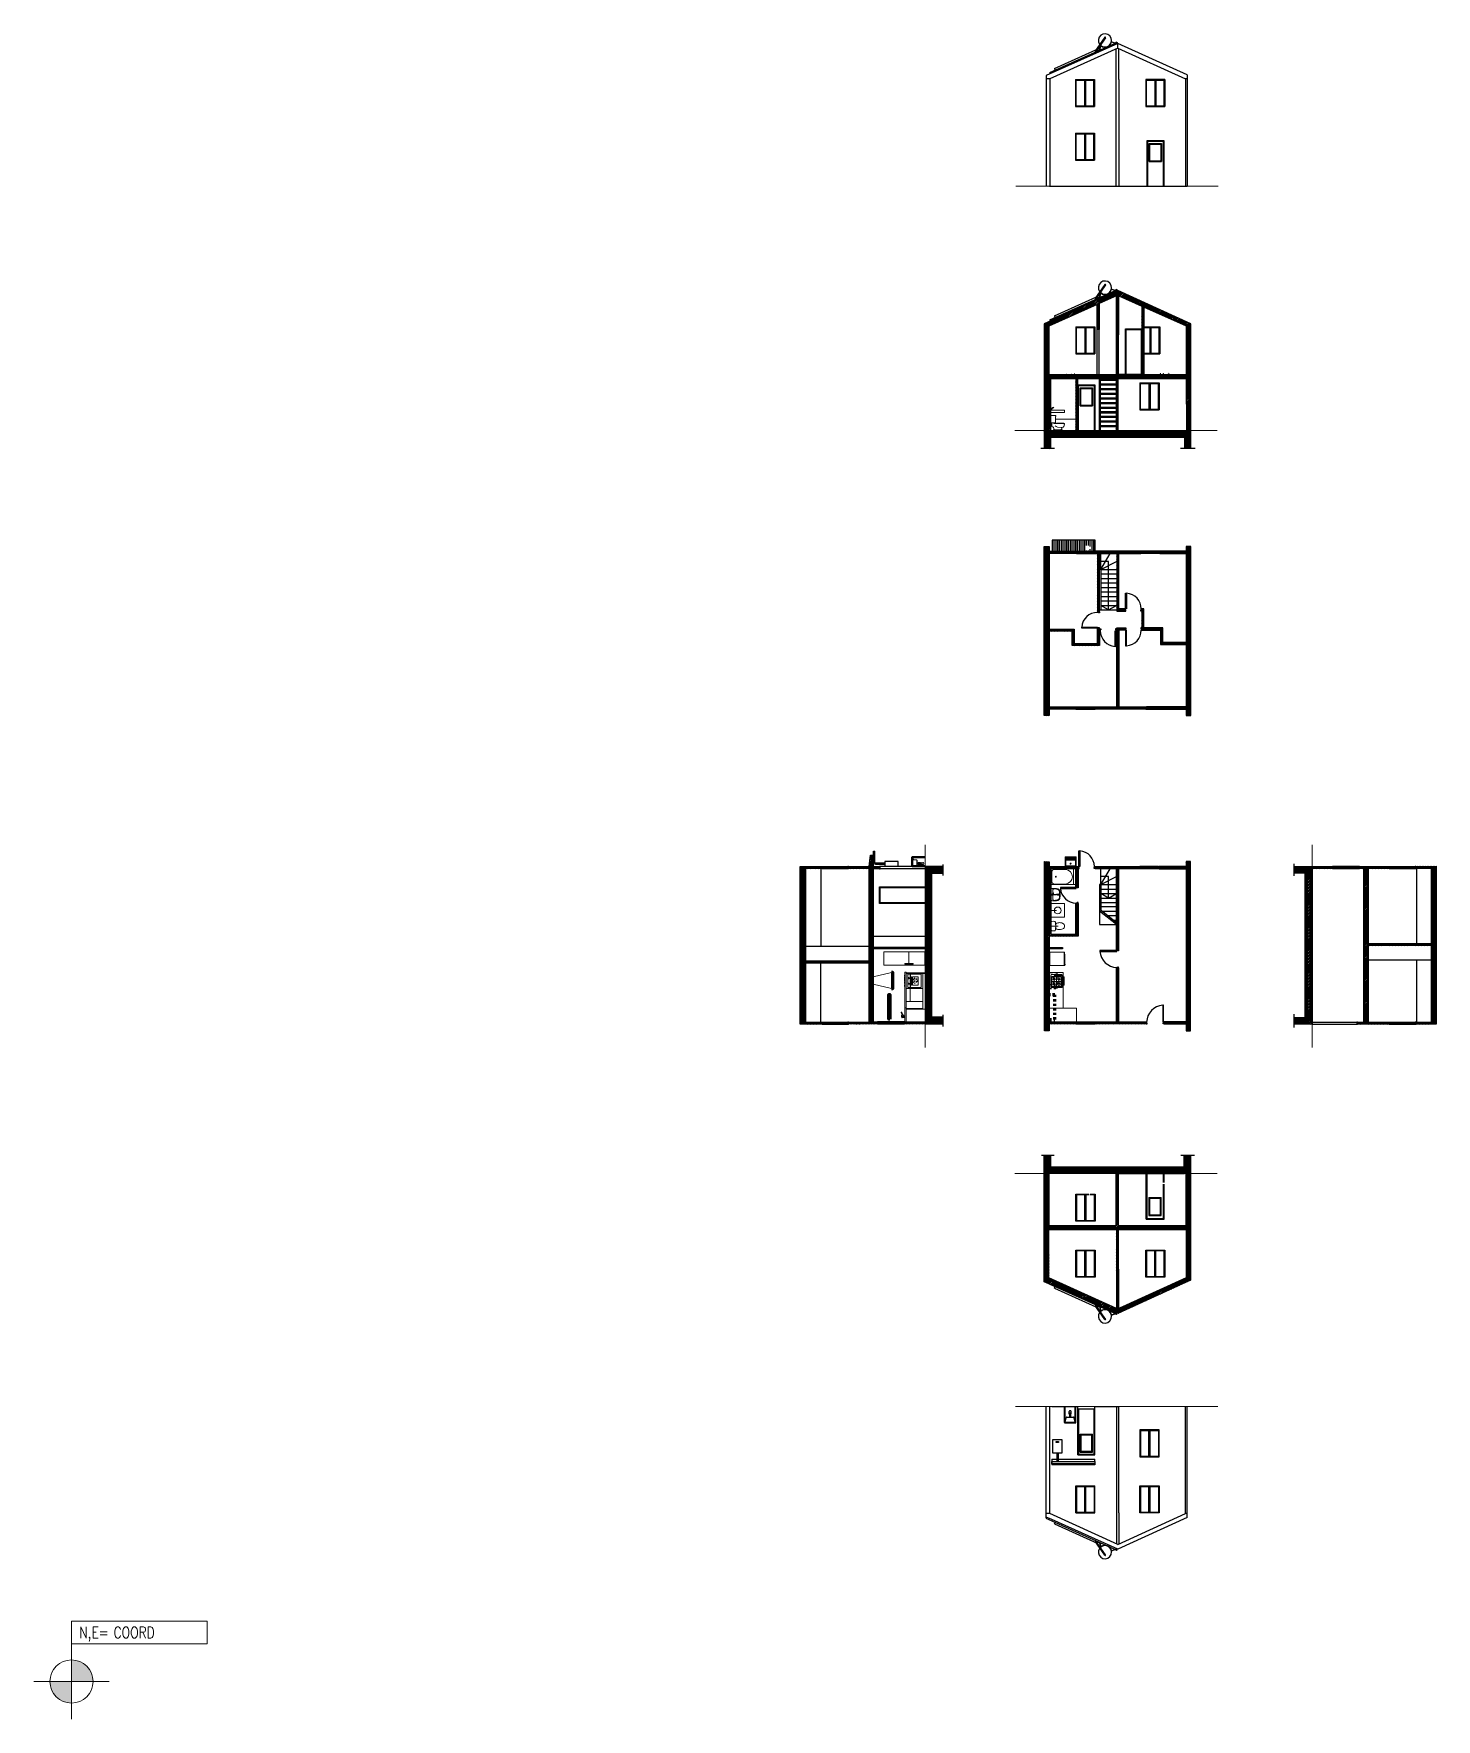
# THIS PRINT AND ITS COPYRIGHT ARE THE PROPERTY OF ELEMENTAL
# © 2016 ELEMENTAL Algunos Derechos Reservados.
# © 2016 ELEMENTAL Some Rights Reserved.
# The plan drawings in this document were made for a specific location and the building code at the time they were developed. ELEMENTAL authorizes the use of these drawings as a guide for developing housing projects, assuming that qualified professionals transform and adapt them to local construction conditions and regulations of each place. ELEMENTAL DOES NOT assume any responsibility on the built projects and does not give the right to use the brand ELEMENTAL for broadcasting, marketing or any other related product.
# Model space of a CAD drawing. Header units: metres. Extents: x -1.7 to 60.7, y -1.7 to 73.3.
import ezdxf
from ezdxf.enums import TextEntityAlignment as Align

# ---------------------------------------------------------------- set-up
doc = ezdxf.new("R2010")
doc.units = ezdxf.units.M
doc.header["$LTSCALE"] = 5
doc.header["$MEASUREMENT"] = 0
for name, pattern in [('ACAD_ISO02W100', [15, 12, -3]), ('CENTER', [2, 1.25, -0.25, 0.25, -0.25]), ('HIDDEN', [0.375, 0.25, -0.125]), ('TRATTOPUNTO', [1, 0.5, -0.25, 0, -0.25])]:
    doc.linetypes.add(name, pattern=pattern)
for name, color, linetype, lineweight in [('A-ANNO-SYMB', 3, 'Continuous', 18), ('A-ANNO-TEXT', 3, 'Continuous', 18), ('A-ELEV-IDEN', 3, 'HIDDEN', 18), ('A-ELEV-MBE2', 4, 'Continuous', 25), ('A-FURN', 8, 'Continuous', 18), ('linea_terra', 160, 'Continuous', 18)]:
    doc.layers.add(name, color=color, linetype=linetype, lineweight=lineweight)
for name, color, linetype in [('campitura', 253, 'Continuous'), ('muri dietro', 130, 'Continuous'), ('muro sezione', 10, 'Continuous'), ('porte_finestre', 80, 'Continuous'), ('riflessi vetro', 253, 'Continuous')]:
    doc.layers.add(name, color=color, linetype=linetype)
doc.styles.add('E-ROMANS', font='romans.shx', dxfattribs={"width": 0.8})
pattern_1 = [(45, (0, 0), (-5.30330086e-05, 5.30330086e-05), []), (45, (3.5355e-05, 0), (-5.30330086e-05, 5.30330086e-05), [])]
pattern_2 = [(225, (42.231833, 29.31999), (0.03358757, -0.03358757), [])]

msp = doc.modelspace()

# ---------------------------------------------------------------- texts
at = {"layer": 'A-ANNO-SYMB', "style": 'E-ROMANS', "width": 0.8}
msp.add_attdef('COORD', text='0.000, 0.000', height=0.5, dxfattribs=at).set_placement((1.872, 2.18), align=Align.MIDDLE_LEFT)
at = {"layer": 'A-ANNO-TEXT', "style": 'E-ROMANS', "width": 0.8}
msp.add_text('N,E=', height=0.5, rotation=0, dxfattribs=at).set_placement((1, 2.18), align=Align.MIDDLE_CENTER)

# ---------------------------------------------------------------- hatches: boundary and pattern name
h = msp.add_hatch()
h.set_pattern_fill('LINE', color=256, scale=0.025, angle=90, style=0)
h.set_pattern_definition([(270, (-414.07772, 37.06907), (0.079375, 1e-17), [])])
h.paths.add_polyline_path([(43.608, 9.635), (45.51, 9.635), (45.51, 9.685), (43.608, 9.685)])
at = {"layer": 'A-ANNO-SYMB'}
h = msp.add_hatch(dxfattribs=at)
h.set_pattern_fill('ANSI32', color=256, scale=0.0002)
h.set_pattern_definition(pattern_1)
h.paths.add_polyline_path([(0, 0.96), (0, 0), (0.96, 0, 0.414214)])
h = msp.add_hatch(dxfattribs=at)
h.set_pattern_fill('ANSI32', color=256, scale=0.0002)
h.set_pattern_definition(pattern_1)
h.paths.add_polyline_path([(0, 0), (-0.96, 0, 0.414214), (0, -0.96)])
at = {"layer": 'campitura'}
h = msp.add_hatch(dxfattribs=at)
h.set_pattern_fill('ANSI31', color=256, scale=0.38)
h.set_pattern_definition(pattern_2)
h.paths.add_polyline_path([(43.258, 55.626), (43.549, 55.626), (43.549, 57.936), (44.66, 57.936), (44.66, 55.626), (44.759, 55.626), (44.759, 57.936), (46.462, 57.936), (46.462, 55.626), (46.557, 55.626), (46.557, 57.936), (49.581, 57.932), (49.582, 55.626), (49.786, 55.626), (49.786, 60.374), (46.53, 61.857), (43.258, 60.374)])
h.paths.add_polyline_path([(47.698, 58.121), (47.698, 61.115), (49.582, 60.264), (49.582, 58.121)], flags=16)
h.paths.add_polyline_path([(48.623, 58.578), (48.61, 58.564), (48.621, 58.553)], flags=0)
h.paths.add_polyline_path([(49.52, 58.125), (48.87, 58.125), (48.87, 58.247), (48.857, 58.25), (48.87, 58.251), (48.87, 58.26), (48.847, 58.26), (48.826, 58.256), (48.805, 58.245), (48.803, 58.196), (48.786, 58.196), (48.772, 58.196), (48.766, 58.196), (48.764, 58.245), (48.742, 58.256), (48.722, 58.26), (48.688, 58.26), (48.688, 58.252), (48.708, 58.25), (48.634, 58.236), (48.614, 58.229), (48.587, 58.216), (48.587, 58.212), (48.581, 58.182), (48.584, 58.18), (48.584, 58.196), (48.553, 58.196), (48.55, 58.196), (48.542, 58.196), (48.547, 58.216), (48.547, 58.226), (48.58, 58.243), (48.641, 58.25), (48.658, 58.251), (48.658, 58.259), (48.634, 58.256), (48.597, 58.253), (48.557, 58.246), (48.513, 58.236), (48.486, 58.229), (48.469, 58.223), (48.459, 58.212), (48.459, 58.209), (48.459, 58.202), (48.459, 58.196), (48.419, 58.196), (48.415, 58.196), (48.408, 58.196), (48.408, 58.223), (48.439, 58.238), (48.506, 58.263), (48.577, 58.28), (48.617, 58.29), (48.658, 58.293), (48.658, 58.421), (48.658, 58.501), (48.651, 58.553), (48.641, 58.55), (48.654, 58.569), (48.655, 58.569), (48.661, 58.586), (48.668, 58.586), (48.668, 58.587), (48.675, 58.587), (48.786, 58.593), (48.87, 58.597), (48.87, 58.636), (48.665, 58.616), (48.665, 58.618), (48.661, 58.62), (48.655, 58.62), (48.655, 58.647), (48.656, 58.647), (48.671, 58.74), (48.676, 58.761), (48.719, 58.774), (48.776, 58.784), (48.87, 58.799), (48.87, 58.812), (48.837, 58.807), (48.746, 58.794), (48.675, 58.781), (48.661, 58.774), (48.651, 58.754), (48.641, 58.717), (48.638, 58.681), (48.63, 58.636), (48.607, 58.647), (48.581, 58.673), (48.565, 58.714), (48.565, 58.713), (48.56, 58.745), (48.557, 58.769), (48.56, 58.799), (48.56, 58.856), (48.557, 58.89), (48.55, 58.927), (48.543, 58.968), (48.528, 59.05), (48.514, 59.09), (48.495, 59.142), (48.518, 59.137), (48.535, 59.134), (48.543, 59.134), (48.552, 59.1), (48.562, 59.07), (48.58, 58.988), (48.584, 58.951), (48.587, 58.914), (48.584, 58.877), (48.58, 58.843), (48.577, 58.809), (48.574, 58.779), (48.574, 58.748), (48.577, 58.732), (48.581, 58.717), (48.604, 58.721), (48.639, 58.708), (48.651, 58.754), (48.658, 58.767), (48.662, 58.778), (48.746, 58.794), (48.837, 58.807), (48.87, 58.812), (48.87, 58.855), (49.31, 58.855), (49.31, 58.953), (49.299, 58.958, -0.413056), (49.311, 58.972, -1.154759), (49.32, 58.976), (49.321, 58.978, 0.209433), (49.314, 58.98, 1.104695), (49.318, 58.97, 0.593642), (49.299, 58.958), (49.31, 58.952, -0.415582), (49.317, 58.97, -1.025083), (49.314, 58.98, -0.209433), (49.321, 58.978), (49.338, 59.008, -1.563388), (49.336, 58.98, -0.083725), (49.344, 58.981, -0.751978), (49.349, 58.972), (49.339, 58.962, -0.486411), (49.356, 58.913, 0.039579), (49.341, 58.855), (49.52, 58.855)], flags=0)
h.paths.add_polyline_path([(48.776, 58.156), (48.804, 58.17), (48.825, 58.147), (48.807, 58.121), (48.777, 58.132), (48.781, 58.16)], flags=0)
h.paths.add_polyline_path([(48.83, 58.145), (48.831, 58.145), (48.826, 58.155)], flags=16)
h.paths.add_polyline_path([(48.834, 58.157), (48.815, 58.166), (48.814, 58.166), (48.823, 58.136), (48.796, 58.12), (48.774, 58.143), (48.775, 58.145), (48.772, 58.145), (48.772, 58.179), (48.803, 58.179), (48.83, 58.172)], flags=16)
h.paths.add_polyline_path([(48.816, 58.3), (48.816, 58.29), (48.796, 58.3), (48.793, 58.3), (48.772, 58.3), (48.752, 58.29), (48.752, 58.283), (48.752, 58.307), (48.759, 58.307), (48.759, 58.482), (48.769, 58.482), (48.769, 58.536), (48.799, 58.536), (48.799, 58.472), (48.813, 58.472), (48.813, 58.307), (48.814, 58.3)], flags=0)
h.paths.add_polyline_path([(48.776, 58.135), (48.789, 58.128), (48.775, 58.136), (48.776, 58.138), (48.776, 58.157), (48.805, 58.177), (48.813, 58.169), (48.81, 58.169), (48.825, 58.14), (48.801, 58.119), (48.775, 58.138), (48.785, 58.164), (48.778, 58.159), (48.779, 58.144), (48.779, 58.146), (48.776, 58.155)], flags=16)
h.paths.add_polyline_path([(48.825, 58.143), (48.815, 58.132), (48.825, 58.145), (48.816, 58.157)], flags=16)
h.paths.add_polyline_path([(48.777, 58.158), (48.807, 58.17), (48.803, 58.172), (48.8, 58.171), (48.825, 58.15), (48.81, 58.122), (48.794, 58.126), (48.778, 58.13), (48.78, 58.162), (48.812, 58.168), (48.824, 58.139), (48.799, 58.119), (48.774, 58.139), (48.788, 58.168), (48.819, 58.162), (48.82, 58.13), (48.79, 58.121), (48.774, 58.149), (48.797, 58.17), (48.784, 58.166), (48.784, 58.166), (48.816, 58.165), (48.823, 58.134), (48.794, 58.12), (48.774, 58.144), (48.793, 58.17), (48.794, 58.169), (48.803, 58.172), (48.813, 58.167), (48.797, 58.165), (48.795, 58.165), (48.794, 58.165), (48.793, 58.164), (48.792, 58.164), (48.777, 58.157), (48.779, 58.142)], flags=16)
h.paths.add_polyline_path([(48.8, 58.125), (48.784, 58.125), (48.78, 58.139), (48.785, 58.124)], flags=16)
h.paths.add_polyline_path([(48.82, 58.144), (48.818, 58.127), (48.803, 58.125), (48.819, 58.129)], flags=16)
h.paths.add_polyline_path([(48.82, 58.148), (48.817, 58.164), (48.802, 58.165), (48.818, 58.163)], flags=16)
h.paths.add_polyline_path([(48.762, 58.29), (48.768, 58.301), (48.762, 58.301)], flags=0)
h.paths.add_polyline_path([(48.985, 59.493, 0.873682), (48.968, 59.493, 1.644577)], flags=0)
h.paths.add_polyline_path([(48.78, 59.429, 0.368277), (48.793, 59.417, -0.246424), (48.807, 59.416, 0.487825), (48.811, 59.424, 0.400238)], flags=0)
h.paths.add_polyline_path([(48.945, 59.487, 0.368016), (48.937, 59.496, -0.121372)], flags=0)
h.paths.add_polyline_path([(48.956, 59.383), (48.778, 59.418, -0.193534), (48.857, 59.516), (48.862, 59.542, -0.337602), (48.878, 59.557), (48.93, 59.546), (48.92, 59.503, -0.062465), (48.941, 59.474), (48.949, 59.477, -0.211859), (48.942, 59.472, -0.159071)], flags=0)
h.paths.add_polyline_path([(49.481, 59.353, 0.245995), (49.473, 59.348), (49.483, 59.345, -0.177008), (49.494, 59.353, 1.470095), (49.486, 59.365, 1.496841)], flags=0)
h.paths.add_polyline_path([(49.486, 59.352, 0.419999), (49.499, 59.332), (49.489, 59.346, 0.5382)], flags=0)
h.paths.add_polyline_path([(49.48, 59.339), (49.485, 59.351), (49.48, 59.353), (49.476, 59.345, 0.063091)], flags=0)
h.paths.add_polyline_path([(49.323, 58.952, 1.824654), (49.34, 58.952, 0.813649)], flags=0)
h.paths.add_polyline_path([(49.371, 59.051, 0.46979), (49.365, 59.063), (49.371, 59.075), (49.36, 59.079), (49.362, 59.085), (49.388, 59.075)], flags=0)
h.paths.add_polyline_path([(48.688, 58.627), (48.665, 58.627), (48.656, 58.617), (48.668, 58.617), (48.668, 58.631), (48.681, 58.626)], flags=0)
h.paths.add_polyline_path([(48.557, 58.156), (48.584, 58.17), (48.583, 58.171), (48.606, 58.148), (48.59, 58.121), (48.559, 58.13), (48.561, 58.159)], flags=0)
h.paths.add_polyline_path([(48.611, 58.145), (48.614, 58.145), (48.613, 58.15), (48.607, 58.155)], flags=0)
h.paths.add_polyline_path([(48.605, 58.152), (48.592, 58.122), (48.561, 58.128), (48.559, 58.16), (48.588, 58.169), (48.587, 58.169), (48.58, 58.171)], flags=0)
h.paths.add_polyline_path([(48.577, 58.175), (48.611, 58.159), (48.604, 58.169), (48.599, 58.174), (48.592, 58.176), (48.588, 58.175), (48.597, 58.165), (48.596, 58.166), (48.595, 58.166), (48.604, 58.136), (48.577, 58.12), (48.555, 58.143), (48.572, 58.169), (48.571, 58.169), (48.601, 58.16), (48.6, 58.129), (48.569, 58.122), (48.555, 58.151), (48.555, 58.149), (48.555, 58.149), (48.578, 58.171), (48.605, 58.153), (48.594, 58.123), (48.562, 58.127), (48.558, 58.158), (48.588, 58.17), (48.606, 58.143), (48.585, 58.12), (48.557, 58.135), (48.564, 58.162), (48.557, 58.155), (48.561, 58.141), (48.557, 58.157), (48.586, 58.17), (48.606, 58.145), (48.586, 58.12), (48.557, 58.133), (48.564, 58.164), (48.566, 58.165)], flags=16)
h.paths.add_polyline_path([(48.56, 58.146), (48.55, 58.179), (48.55, 58.145), (48.56, 58.145)], flags=0)
h.paths.add_polyline_path([(48.6, 58.143), (48.598, 58.126), (48.583, 58.125), (48.599, 58.127)], flags=0)
h.paths.add_polyline_path([(48.575, 58.17), (48.589, 58.163), (48.573, 58.17), (48.564, 58.158)], flags=0)
h.paths.add_polyline_path([(48.573, 58.12), (48.564, 58.133), (48.575, 58.12), (48.589, 58.127)], flags=16)
h.paths.add_polyline_path([(48.555, 58.141), (48.562, 58.154), (48.555, 58.139), (48.567, 58.13)], flags=16)
h.paths.add_polyline_path([(48.421, 58.156), (48.448, 58.17), (48.447, 58.171), (48.469, 58.148), (48.453, 58.121), (48.423, 58.13), (48.424, 58.159)], flags=0)
h.paths.add_polyline_path([(48.474, 58.145), (48.477, 58.145), (48.476, 58.15), (48.471, 58.155)], flags=0)
h.paths.add_polyline_path([(48.469, 58.152), (48.456, 58.122), (48.425, 58.128), (48.423, 58.16), (48.452, 58.169), (48.451, 58.169), (48.444, 58.171)], flags=16)
h.paths.add_polyline_path([(48.456, 58.176), (48.447, 58.179), (48.451, 58.175), (48.441, 58.171), (48.44, 58.171), (48.468, 58.155), (48.459, 58.124), (48.427, 58.126), (48.421, 58.157), (48.45, 58.17), (48.469, 58.145), (48.45, 58.12), (48.421, 58.133), (48.427, 58.164), (48.43, 58.165), (48.434, 58.169), (48.434, 58.169), (48.434, 58.169)], flags=16)
h.paths.add_polyline_path([(48.445, 58.171), (48.469, 58.15), (48.454, 58.122), (48.424, 58.129), (48.424, 58.146), (48.413, 58.179), (48.413, 58.145), (48.417, 58.145), (48.421, 58.158), (48.451, 58.17), (48.469, 58.143), (48.448, 58.12), (48.42, 58.135), (48.428, 58.166), (48.46, 58.165), (48.467, 58.134), (48.439, 58.12), (48.418, 58.144), (48.437, 58.17), (48.466, 58.158), (48.461, 58.126), (48.43, 58.124), (48.42, 58.154), (48.419, 58.152)], flags=16)
h.paths.add_polyline_path([(48.426, 58.136), (48.419, 58.151), (48.431, 58.16), (48.418, 58.149)], flags=16)
h.paths.add_polyline_path([(48.435, 58.121), (48.427, 58.134), (48.437, 58.12), (48.451, 58.126)], flags=16)
h.paths.add_polyline_path([(48.449, 58.125), (48.464, 58.13), (48.464, 58.145), (48.463, 58.129)], flags=0)
h.paths.add_polyline_path([(48.462, 58.163), (48.464, 58.148), (48.461, 58.164), (48.446, 58.165)], flags=0)
h.paths.add_polyline_path([(48.585, 58.695), (48.584, 58.701), (48.59, 58.688), (48.601, 58.674), (48.611, 58.664), (48.607, 58.647), (48.597, 58.657), (48.601, 58.674)], flags=0)
h.paths.add_polyline_path([(49.472, 59.364), (49.471, 59.369, 1), (49.472, 59.372), (49.472, 59.372, -0.422963), (49.473, 59.37)], flags=0)
h.paths.add_polyline_path([(48.372, 59.066), (47.952, 59.066), (47.952, 60.206), (48.372, 60.206)], flags=0)
h.paths.add_polyline_path([(47.603, 58.121), (46.567, 58.121), (46.577, 61.621), (47.603, 61.158)], flags=16)
h.paths.add_polyline_path([(46.472, 58.121), (43.462, 58.121), (43.462, 60.27), (45.612, 61.232), (45.612, 60.146), (45.707, 60.146), (45.707, 61.274), (46.482, 61.621)], flags=16)
h.paths.add_polyline_path([(45.562, 58.125), (44.579, 58.125), (44.564, 58.124), (44.563, 58.125), (44.443, 58.125), (44.427, 58.124), (44.427, 58.125), (44.224, 58.125), (44.208, 58.124), (44.208, 58.125), (44.152, 58.125), (43.502, 58.125), (43.502, 58.855), (44.152, 58.855), (44.152, 58.812), (44.186, 58.807), (44.277, 58.794), (44.359, 58.778), (44.359, 58.777), (44.361, 58.777), (44.364, 58.767), (44.371, 58.754), (44.384, 58.708), (44.387, 58.708), (44.44, 58.708), (44.445, 58.732), (44.449, 58.748), (44.449, 58.779), (44.445, 58.809), (44.442, 58.843), (44.439, 58.876), (44.435, 58.914), (44.439, 58.951), (44.442, 58.988), (44.461, 59.07), (44.471, 59.1), (44.479, 59.132), (44.48, 59.132), (44.481, 59.134), (44.488, 59.134), (44.505, 59.137), (44.528, 59.142), (44.508, 59.09), (44.494, 59.05), (44.479, 58.967), (44.472, 58.927), (44.466, 58.89), (44.462, 58.856), (44.462, 58.799), (44.466, 58.769), (44.462, 58.745), (44.457, 58.707), (44.488, 58.705), (44.52, 58.697), (44.569, 58.705), (44.624, 58.708), (44.661, 58.711), (44.748, 58.717), (44.809, 58.714), (44.881, 58.711), (44.945, 58.691), (44.963, 58.696), (45.009, 58.705), (45.058, 58.711), (45.122, 58.708), (45.165, 58.708), (45.175, 58.726), (45.166, 58.762), (45.16, 58.77), (45.168, 58.781), (45.175, 58.777), (45.217, 58.775), (45.265, 58.776), (45.308, 58.785), (45.362, 58.782), (45.392, 58.784), (45.411, 58.776), (45.454, 58.769), (45.507, 58.772), (45.514, 58.776), (45.522, 58.766), (45.514, 58.752), (45.522, 58.716), (45.528, 58.693, -0.160623), (45.532, 58.681), (45.532, 58.501), (45.562, 58.501)], flags=0)
h.paths.add_polyline_path([(44.569, 58.169), (44.562, 58.156), (44.57, 58.169)], flags=16)
h.paths.add_polyline_path([(44.595, 58.162), (44.609, 58.148), (44.609, 58.179), (44.592, 58.179), (44.583, 58.174)], flags=0)
h.paths.add_polyline_path([(44.425, 58.253), (44.388, 58.256), (44.344, 58.253), (44.381, 58.25)], flags=0)
h.paths.add_polyline_path([(44.429, 58.681), (44.412, 58.664), (44.415, 58.647), (44.435, 58.667), (44.445, 58.684), (44.452, 58.701), (44.454, 58.707), (44.442, 58.707)], flags=0)
h.paths.add_polyline_path([(44.547, 58.421), (44.547, 58.251), (44.584, 58.238), (44.614, 58.223), (44.614, 58.202), (44.614, 58.196), (44.573, 58.196), (44.563, 58.196), (44.563, 58.212), (44.553, 58.223), (44.547, 58.225), (44.547, 58.167), (44.565, 58.175), (44.575, 58.179), (44.552, 58.155), (44.547, 58.142), (44.547, 58.145), (44.542, 58.145), (44.546, 58.15), (44.547, 58.155), (44.547, 58.227), (44.536, 58.229), (44.563, 58.219), (44.563, 58.199), (44.567, 58.196), (44.611, 58.196), (44.614, 58.199), (44.614, 58.216), (44.6, 58.229), (44.594, 58.233), (44.57, 58.243), (44.516, 58.263), (44.445, 58.28), (44.405, 58.29), (44.364, 58.293), (44.317, 58.297), (44.27, 58.3), (44.27, 58.283), (44.267, 58.254), (44.28, 58.256), (44.258, 58.245), (44.256, 58.196), (44.236, 58.196), (44.22, 58.196), (44.218, 58.245), (44.189, 58.26), (44.176, 58.26), (44.209, 58.254), (44.205, 58.29), (44.206, 58.29), (44.206, 58.293), (44.206, 58.307), (44.209, 58.307), (44.209, 58.482), (44.223, 58.482), (44.223, 58.536), (44.284, 58.536), (44.297, 58.556), (44.354, 58.566), (44.333, 58.587), (44.348, 58.587), (44.361, 58.587), (44.368, 58.566), (44.375, 58.56), (44.381, 58.55), (44.391, 58.546), (44.395, 58.546), (44.402, 58.553), (44.402, 58.556), (44.402, 58.543), (44.372, 58.552), (44.367, 58.569), (44.297, 58.556), (44.284, 58.536), (44.253, 58.536), (44.253, 58.482), (44.253, 58.481), (44.263, 58.481), (44.263, 58.421)], flags=0)
h.paths.add_polyline_path([(45.502, 58.701), (45.424, 58.701), (45.381, 58.693), (45.327, 58.695), (45.296, 58.693), (45.278, 58.701), (45.175, 58.701), (45.169, 58.705), (45.224, 58.707), (45.228, 58.709), (45.278, 58.701), (45.296, 58.693), (45.327, 58.695), (45.371, 58.693), (45.393, 58.695), (45.424, 58.701), (45.445, 58.712), (45.472, 58.703)], flags=0)
h.paths.add_polyline_path([(45.512, 59.036), (44.662, 59.036), (44.662, 60.236), (45.512, 60.236)], flags=0)
h.paths.add_polyline_path([(45.482, 59.066), (44.692, 59.066), (44.692, 60.206), (45.482, 60.206)], flags=0)
h.paths.add_polyline_path([(44.559, 58.142), (44.557, 58.159), (44.587, 58.169), (44.604, 58.143), (44.582, 58.12), (44.555, 58.135), (44.564, 58.166), (44.595, 58.164), (44.601, 58.133), (44.573, 58.12), (44.553, 58.145), (44.573, 58.17), (44.601, 58.157), (44.598, 58.141), (44.594, 58.125), (44.562, 58.125), (44.559, 58.141)], flags=16)
h.paths.add_polyline_path([(44.577, 58.171), (44.603, 58.152), (44.591, 58.123), (44.575, 58.125), (44.559, 58.129), (44.558, 58.16), (44.589, 58.169), (44.604, 58.141), (44.581, 58.119), (44.554, 58.137), (44.565, 58.167), (44.597, 58.163), (44.601, 58.132), (44.571, 58.12), (44.553, 58.147), (44.564, 58.159), (44.565, 58.16)], flags=16)
h.paths.add_polyline_path([(44.56, 58.136), (44.554, 58.151), (44.579, 58.171), (44.604, 58.151), (44.597, 58.136), (44.589, 58.121), (44.558, 58.13), (44.559, 58.162), (44.59, 58.168), (44.604, 58.139), (44.579, 58.119), (44.554, 58.139), (44.566, 58.168), (44.598, 58.162), (44.6, 58.13), (44.569, 58.121), (44.561, 58.135)], flags=16)
h.paths.add_polyline_path([(44.599, 58.129), (44.583, 58.125), (44.581, 58.125), (44.565, 58.123), (44.554, 58.153), (44.581, 58.171), (44.593, 58.159), (44.604, 58.147), (44.587, 58.121), (44.557, 58.131), (44.56, 58.163), (44.591, 58.167), (44.603, 58.138), (44.577, 58.119), (44.553, 58.14), (44.568, 58.168), (44.599, 58.161)], flags=16)
h.paths.add_polyline_path([(44.574, 58.12), (44.564, 58.131), (44.576, 58.119), (44.589, 58.128)], flags=16)
h.paths.add_polyline_path([(44.594, 58.166), (44.598, 58.151), (44.593, 58.166), (44.578, 58.165)], flags=16)
h.paths.add_polyline_path([(44.555, 58.134), (44.559, 58.149), (44.556, 58.133), (44.57, 58.127)], flags=16)
h.paths.add_polyline_path([(44.594, 58.133), (44.604, 58.146), (44.594, 58.158), (44.604, 58.144)], flags=0)
h.paths.add_polyline_path([(44.445, 58.196), (44.439, 58.196), (44.439, 58.199), (44.436, 58.212), (44.429, 58.219), (44.399, 58.234), (44.388, 58.236), (44.408, 58.229), (44.422, 58.223), (44.439, 58.214), (44.439, 58.196), (44.476, 58.196), (44.476, 58.199), (44.479, 58.202), (44.475, 58.22), (44.453, 58.242), (44.442, 58.243), (44.473, 58.227), (44.475, 58.22), (44.476, 58.219), (44.476, 58.216), (44.481, 58.196)], flags=0)
h.paths.add_polyline_path([(44.449, 58.17), (44.447, 58.17), (44.434, 58.163)], flags=16)
h.paths.add_polyline_path([(44.466, 58.154), (44.466, 58.155), (44.465, 58.156), (44.452, 58.163)], flags=16)
h.paths.add_polyline_path([(44.455, 58.179), (44.439, 58.179), (44.429, 58.175), (44.422, 58.172), (44.418, 58.169), (44.412, 58.159), (44.434, 58.17), (44.436, 58.169)], flags=0)
h.paths.add_polyline_path([(44.42, 58.159), (44.45, 58.169), (44.468, 58.143), (44.446, 58.12), (44.418, 58.135), (44.427, 58.166), (44.459, 58.164), (44.465, 58.133), (44.436, 58.12), (44.416, 58.145), (44.436, 58.17), (44.465, 58.157), (44.462, 58.141), (44.458, 58.125), (44.426, 58.125), (44.422, 58.141), (44.422, 58.142)], flags=16)
h.paths.add_polyline_path([(44.462, 58.129), (44.431, 58.122), (44.417, 58.15), (44.441, 58.171), (44.467, 58.152), (44.455, 58.123), (44.439, 58.125), (44.422, 58.129), (44.422, 58.145), (44.422, 58.146), (44.423, 58.163), (44.455, 58.167), (44.467, 58.138), (44.441, 58.119), (44.417, 58.14), (44.431, 58.168), (44.462, 58.161)], flags=16)
h.paths.add_polyline_path([(44.438, 58.12), (44.427, 58.131), (44.439, 58.119), (44.452, 58.128)], flags=16)
h.paths.add_polyline_path([(44.419, 58.134), (44.422, 58.149), (44.42, 58.133), (44.434, 58.127)], flags=16)
h.paths.add_polyline_path([(44.458, 58.133), (44.468, 58.146), (44.458, 58.158), (44.468, 58.144)], flags=0)
h.paths.add_polyline_path([(44.43, 58.168), (44.445, 58.165), (44.428, 58.167), (44.423, 58.153)], flags=16)
h.paths.add_polyline_path([(44.415, 58.155), (44.412, 58.145), (44.405, 58.145)], flags=0)
h.paths.add_polyline_path([(44.233, 58.697), (44.232, 58.698), (44.228, 58.696)], flags=0)
h.paths.add_polyline_path([(44.368, 58.624), (44.36, 58.616), (44.348, 58.617), (44.354, 58.617), (44.354, 58.627), (44.334, 58.627), (44.317, 58.641), (44.338, 58.641), (44.366, 58.647), (44.351, 58.74), (44.348, 58.757), (44.342, 58.762), (44.338, 58.764), (44.347, 58.759), (44.351, 58.74), (44.37, 58.625)], flags=0)
h.paths.add_polyline_path([(44.257, 58.297), (44.25, 58.3), (44.216, 58.3), (44.216, 58.29), (44.222, 58.301), (44.216, 58.301), (44.216, 58.3), (44.236, 58.3), (44.247, 58.3), (44.26, 58.3), (44.26, 58.29)], flags=0)
h.paths.add_polyline_path([(44.224, 58.17), (44.212, 58.162), (44.226, 58.17)], flags=16)
h.paths.add_polyline_path([(44.247, 58.155), (44.246, 58.156), (44.233, 58.163), (44.247, 58.154)], flags=16)
h.paths.add_polyline_path([(44.222, 58.171), (44.248, 58.152), (44.236, 58.123), (44.204, 58.127), (44.203, 58.145), (44.197, 58.145), (44.207, 58.133), (44.197, 58.147), (44.208, 58.159), (44.209, 58.16)], flags=0)
h.paths.add_polyline_path([(44.212, 58.122), (44.205, 58.136), (44.198, 58.151), (44.223, 58.171), (44.248, 58.151), (44.234, 58.122), (44.203, 58.129), (44.202, 58.16), (44.23, 58.168), (44.228, 58.17), (44.215, 58.163), (44.227, 58.169), (44.213, 58.169), (44.206, 58.156), (44.216, 58.17), (44.215, 58.17), (44.246, 58.158), (44.245, 58.158), (44.241, 58.127), (44.209, 58.123), (44.204, 58.138), (44.205, 58.136), (44.205, 58.135), (44.214, 58.121), (44.228, 58.126)], flags=16)
h.paths.add_polyline_path([(44.243, 58.146), (44.243, 58.147), (44.243, 58.148), (44.243, 58.149), (44.242, 58.151), (44.242, 58.152), (44.241, 58.153), (44.234, 58.168), (44.219, 58.165), (44.236, 58.167), (44.248, 58.138), (44.222, 58.119), (44.198, 58.14), (44.212, 58.168), (44.243, 58.161)], flags=16)
h.paths.add_polyline_path([(44.204, 58.151), (44.209, 58.167), (44.225, 58.165), (44.208, 58.166)], flags=16)
h.paths.add_polyline_path([(44.228, 58.12), (44.215, 58.127), (44.23, 58.12), (44.239, 58.133)], flags=16)
h.paths.add_polyline_path([(44.547, 58.251), (44.57, 58.243), (44.584, 58.238), (44.614, 58.223), (44.614, 58.202), (44.614, 58.199), (44.614, 58.196), (44.573, 58.196), (44.567, 58.196), (44.563, 58.196), (44.563, 58.212), (44.553, 58.223), (44.547, 58.225), (44.547, 58.167), (44.565, 58.175), (44.575, 58.179), (44.609, 58.179), (44.609, 58.148), (44.601, 58.156), (44.6, 58.15), (44.604, 58.144), (44.604, 58.143), (44.604, 58.143), (44.603, 58.142), (44.604, 58.141), (44.603, 58.14), (44.604, 58.139), (44.603, 58.139), (44.603, 58.138), (44.601, 58.136), (44.601, 58.133), (44.601, 58.133), (44.601, 58.132), (44.6, 58.131), (44.6, 58.13), (44.599, 58.13), (44.599, 58.129), (44.595, 58.128), (44.594, 58.125), (45.562, 58.125), (45.562, 58.421), (44.547, 58.421)], flags=0)
h.paths.add_polyline_path([(44.547, 58.251), (44.57, 58.243), (44.584, 58.238), (44.614, 58.223), (44.614, 58.202), (44.614, 58.199), (44.614, 58.196), (44.573, 58.196), (44.563, 58.196), (44.563, 58.212), (44.553, 58.223), (44.547, 58.225), (44.547, 58.167), (44.565, 58.175), (44.575, 58.179), (44.552, 58.155), (44.547, 58.142), (44.547, 58.125), (44.562, 58.125), (44.559, 58.141), (44.559, 58.142), (44.558, 58.144), (44.558, 58.145), (44.558, 58.146), (44.559, 58.148), (44.559, 58.149), (44.559, 58.15), (44.559, 58.151), (44.56, 58.153), (44.56, 58.154), (44.561, 58.155), (44.562, 58.156), (44.562, 58.157), (44.563, 58.158), (44.564, 58.159), (44.565, 58.16), (44.566, 58.161), (44.567, 58.162), (44.568, 58.162), (44.569, 58.163), (44.57, 58.163), (44.571, 58.164), (44.573, 58.164), (44.574, 58.165), (44.575, 58.165), (44.576, 58.165), (44.578, 58.165), (44.579, 58.165), (44.58, 58.165), (44.581, 58.165), (44.583, 58.165), (44.584, 58.165), (44.585, 58.164), (44.586, 58.164), (44.588, 58.163), (44.589, 58.163), (44.59, 58.162), (44.591, 58.161), (44.592, 58.16), (44.593, 58.159), (44.594, 58.159), (44.594, 58.158), (44.604, 58.144), (44.604, 58.143), (44.604, 58.143), (44.597, 58.135), (44.594, 58.125), (45.562, 58.125), (45.562, 58.421), (44.547, 58.421)], flags=0)
h.paths.add_polyline_path([(44.609, 58.179), (44.609, 58.145), (44.606, 58.145), (44.602, 58.155), (44.595, 58.162), (44.589, 58.168), (44.57, 58.164), (44.562, 58.158), (44.559, 58.151), (44.563, 58.162), (44.589, 58.168), (44.589, 58.169), (44.583, 58.174), (44.592, 58.179)], flags=0)
h.paths.add_polyline_path([(44.22, 58.199), (44.223, 58.196), (44.236, 58.196), (44.253, 58.196), (44.257, 58.199), (44.258, 58.245), (44.26, 58.283), (44.26, 58.29), (44.257, 58.297), (44.25, 58.3), (44.247, 58.3), (44.236, 58.3), (44.226, 58.3), (44.22, 58.297), (44.216, 58.29), (44.216, 58.283)], flags=0)
h.paths.add_polyline_path([(44.208, 58.159), (44.207, 58.158), (44.207, 58.157), (44.206, 58.156), (44.205, 58.155), (44.205, 58.154), (44.204, 58.153), (44.204, 58.151), (44.203, 58.15), (44.203, 58.149), (44.203, 58.148), (44.203, 58.146), (44.203, 58.145), (44.203, 58.144), (44.203, 58.142), (44.203, 58.141), (44.203, 58.14), (44.204, 58.139), (44.204, 58.138), (44.205, 58.136), (44.205, 58.135), (44.206, 58.134), (44.207, 58.133), (44.207, 58.132), (44.208, 58.131), (44.209, 58.13), (44.21, 58.129), (44.211, 58.129), (44.212, 58.128), (44.213, 58.127), (44.215, 58.127), (44.216, 58.126), (44.217, 58.126), (44.218, 58.125), (44.219, 58.125), (44.221, 58.125), (44.222, 58.125), (44.224, 58.125), (44.225, 58.125), (44.226, 58.125), (44.227, 58.125), (44.228, 58.126), (44.23, 58.126), (44.231, 58.126), (44.232, 58.127), (44.233, 58.128), (44.234, 58.128), (44.235, 58.129), (44.236, 58.13), (44.237, 58.131), (44.238, 58.132), (44.239, 58.133), (44.24, 58.134), (44.24, 58.135), (44.241, 58.136), (44.241, 58.137), (44.242, 58.138), (44.242, 58.139), (44.243, 58.141), (44.243, 58.142), (44.243, 58.143), (44.243, 58.144), (44.243, 58.146), (44.243, 58.147), (44.243, 58.148), (44.243, 58.149), (44.242, 58.151), (44.242, 58.152), (44.241, 58.153), (44.241, 58.154), (44.24, 58.155), (44.24, 58.157), (44.239, 58.158), (44.238, 58.159), (44.237, 58.159), (44.236, 58.16), (44.235, 58.161), (44.234, 58.162), (44.233, 58.163), (44.232, 58.163), (44.231, 58.164), (44.23, 58.164), (44.228, 58.165), (44.227, 58.165), (44.226, 58.165), (44.225, 58.165), (44.223, 58.165), (44.222, 58.165), (44.221, 58.165), (44.219, 58.165), (44.218, 58.165), (44.217, 58.164), (44.216, 58.164), (44.215, 58.163), (44.213, 58.163), (44.212, 58.162), (44.211, 58.162), (44.21, 58.161), (44.209, 58.16)], flags=16)
h = msp.add_hatch(dxfattribs=at)
h.set_pattern_fill('ANSI31', color=256, scale=0.38)
h.set_pattern_definition(pattern_2)
h.paths.add_polyline_path([(49.495, 55.326), (49.495, 54.826), (49.786, 54.826), (49.786, 55.326), (49.786, 55.626), (43.258, 55.626), (43.258, 55.326), (43.258, 54.826), (43.549, 54.826), (43.549, 55.326)])
h = msp.add_hatch(dxfattribs=at)
h.set_pattern_fill('ANSI31', color=256, scale=0.38)
h.set_pattern_definition(pattern_2)
h.paths.add_polyline_path([(43.258, 42.951), (43.474, 42.951), (43.474, 43.241), (44.674, 43.241), (44.674, 43.337), (43.474, 43.337), (43.474, 46.703), (44.5, 46.703), (44.5, 46.064), (45.719, 46.064), (45.719, 46.814), (45.624, 46.814), (45.624, 46.159), (44.595, 46.159), (44.595, 46.798), (43.474, 46.798), (43.474, 50.164), (44.674, 50.164), (44.674, 50.26), (43.474, 50.26), (43.474, 50.473), (43.258, 50.473)])
h.paths.add_polyline_path([(45.624, 50.164), (45.624, 47.564), (45.719, 47.564), (45.719, 50.164), (46.484, 50.164), (46.484, 47.598), (46.853, 47.598), (46.853, 47.693), (46.579, 47.693), (46.579, 50.164), (47.552, 50.164), (47.552, 50.26), (45.521, 50.26), (45.521, 50.164)])
h.paths.add_polyline_path([(45.524, 43.241), (47.779, 43.241), (47.779, 43.337), (46.579, 43.337), (46.579, 46.751), (46.853, 46.751), (46.853, 46.827), (46.853, 46.846), (46.484, 46.846), (46.484, 43.337), (45.524, 43.337)])
h = msp.add_hatch(dxfattribs=at)
h.set_pattern_fill('ANSI31', color=256, scale=0.38)
h.set_pattern_definition(pattern_2)
h.paths.add_polyline_path([(49.57, 46.206), (48.53, 46.206), (48.53, 46.845), (47.698, 46.845), (47.698, 47.693), (47.603, 47.693), (47.603, 46.75), (47.665, 46.75), (47.665, 46.75), (48.435, 46.75), (48.435, 46.36), (48.435, 46.111), (49.57, 46.111), (49.57, 44.807), (49.57, 44.807), (49.57, 43.337), (48.629, 43.337), (48.629, 43.241), (49.57, 43.241), (49.57, 42.951), (49.786, 42.951), (49.786, 50.473), (49.57, 50.473), (49.57, 50.26), (48.402, 50.26), (48.402, 50.164), (49.57, 50.164)])
h = msp.add_hatch(dxfattribs=at)
h.set_pattern_fill('ANSI31', color=256, scale=0.38)
h.set_pattern_definition(pattern_2)
h.paths.add_polyline_path([(32.406, 29.228), (32.638, 29.228), (33.357, 29.228), (33.357, 29.323), (32.638, 29.323), (32.638, 31.946), (35.472, 31.945), (35.472, 29.323), (34.557, 29.323), (34.557, 29.227), (35.852, 29.238), (35.852, 29.334), (35.657, 29.334), (35.657, 36.141), (35.937, 36.141), (35.937, 36.237), (35.657, 36.237), (35.657, 36.737), (35.537, 36.737), (35.477, 36.247), (34.557, 36.247), (34.557, 36.151), (35.472, 36.151), (35.472, 32.041), (32.638, 32.041), (32.638, 36.151), (33.357, 36.151), (33.357, 36.247), (32.638, 36.247), (32.406, 36.247)])
h.paths.add_polyline_path([(37.052, 29.238), (37.967, 29.238), (37.967, 29.334), (37.052, 29.334)])
h = msp.add_hatch(dxfattribs=at)
h.set_pattern_fill('ANSI31', color=256, scale=0.38)
h.set_pattern_definition(pattern_2)
h.paths.add_polyline_path([(37.967, 29.334), (37.967, 29.238), (38.267, 29.238), (38.767, 29.238), (38.767, 29.538), (38.267, 29.538), (38.267, 35.937), (38.767, 35.937), (38.767, 36.237), (37.967, 36.237)])
h = msp.add_hatch(dxfattribs=at)
h.set_pattern_fill('ANSI31', color=256, scale=0.38)
h.set_pattern_definition(pattern_2)
h.paths.add_polyline_path([(45.521, 36.14), (46.474, 36.14), (46.474, 32.528), (46.569, 32.528), (46.569, 36.14), (47.519, 36.14), (47.519, 36.236), (45.521, 36.236)])
h.paths.add_polyline_path([(48.369, 36.14), (49.569, 36.14), (49.569, 29.333), (48.594, 29.333), (48.594, 29.317), (48.594, 29.317), (48.594, 29.237), (49.569, 29.237), (49.569, 28.937), (49.773, 28.937), (49.773, 36.459), (49.569, 36.46), (49.569, 36.236), (48.369, 36.236)])
h.paths.add_polyline_path([(45.524, 29.237), (47.794, 29.237), (47.794, 29.333), (46.569, 29.333), (46.569, 31.728), (46.474, 31.728), (46.474, 29.333), (45.524, 29.333)])
h.paths.add_polyline_path([(43.27, 28.937), (43.474, 28.937), (43.474, 29.237), (44.674, 29.237), (44.674, 29.333), (43.474, 29.333), (43.474, 32.584), (44.075, 32.584), (44.075, 32.641), (43.474, 32.641), (43.474, 33.141), (44.771, 33.141), (44.771, 34.588), (44.672, 34.588), (44.672, 33.238), (43.561, 33.238), (43.561, 36.138), (44.674, 36.138), (44.674, 35.338), (44.771, 35.338), (44.771, 36.236), (43.474, 36.236), (43.474, 36.454), (43.27, 36.46)])
h = msp.add_hatch(dxfattribs=at)
h.set_pattern_fill('ANSI31', color=256, scale=0.38)
h.set_pattern_definition(pattern_2)
h.paths.add_polyline_path([(54.371, 35.946), (54.871, 35.946), (54.871, 29.526), (54.371, 29.526), (54.371, 29.226), (54.871, 29.226), (55.171, 29.226), (55.171, 36.15), (55.171, 36.246), (54.371, 36.246)])
h = msp.add_hatch(dxfattribs=at)
h.set_pattern_fill('ANSI31', color=256, scale=0.38)
h.set_pattern_definition(pattern_2)
h.paths.add_polyline_path([(55.171, 36.15), (56.086, 36.15), (56.086, 36.246), (55.171, 36.246)])
h.paths.add_polyline_path([(57.481, 29.323), (57.196, 29.323), (57.196, 29.226), (58.581, 29.226), (58.581, 29.322), (57.666, 29.322), (57.666, 32.727), (58.436, 32.727), (60.49, 32.727), (60.49, 29.322), (59.781, 29.322), (59.781, 29.226), (60.698, 29.226), (60.698, 36.256), (59.781, 36.246), (59.781, 36.151), (60.49, 36.151), (60.49, 32.822), (57.666, 32.822), (57.666, 36.151), (58.581, 36.15), (58.581, 36.246), (57.66, 36.246), (57.286, 36.246), (57.286, 36.15), (57.481, 36.15)])
h = msp.add_hatch(dxfattribs=at)
h.set_pattern_fill('ANSI31', color=256, scale=0.38)
h.set_pattern_definition(pattern_2)
h.paths.add_polyline_path([(43.258, 22.588), (43.45, 22.588), (43.462, 22.588), (46.462, 22.588), (46.557, 22.588), (49.569, 22.588), (49.773, 22.588), (49.773, 22.888), (49.773, 23.388), (49.482, 23.388), (49.482, 22.888), (43.536, 22.888), (43.536, 23.388), (43.258, 23.388), (43.258, 22.888)])
h = msp.add_hatch(dxfattribs=at)
h.set_pattern_fill('ANSI31', color=256, scale=0.38)
h.set_pattern_definition(pattern_2)
h.paths.add_polyline_path([(43.258, 17.778), (46.53, 16.363), (49.773, 17.84), (49.773, 22.588), (49.569, 22.588), (49.569, 20.282), (46.557, 20.278), (46.557, 22.588), (46.462, 22.588), (46.462, 20.278), (43.462, 20.278), (43.462, 22.588), (43.258, 22.588)])
h.paths.add_polyline_path([(43.462, 20.093), (43.507, 20.093), (46.472, 20.093), (46.482, 16.593), (43.462, 17.945)], flags=16)
h.paths.add_polyline_path([(43.507, 19.903), (45.507, 19.903), (45.507, 20.093), (45.552, 20.093), (45.552, 19.713), (45.507, 19.713), (45.507, 19.578), (44.08, 19.578), (44.08, 19.574, -0.414214), (44.01, 19.504), (43.65, 19.504, -0.414214), (43.58, 19.574), (43.58, 19.578), (43.507, 19.578)], flags=0)
h.paths.add_polyline_path([(43.462, 19.018), (43.482, 19.018), (43.482, 18.018), (43.462, 18.018)], flags=16)
h.paths.add_polyline_path([(44.674, 19.178), (45.524, 19.178), (45.524, 17.978), (44.674, 17.978)], flags=0)
h.paths.add_polyline_path([(44.704, 19.148), (45.494, 19.148), (45.494, 18.008), (44.704, 18.008)], flags=0)
h.paths.add_polyline_path([(46.083, 20.093), (46.235, 20.093), (46.235, 20.073), (46.169, 20.073), (46.169, 18.803), (46.314, 18.803), (46.314, 18.493), (46.004, 18.493), (46.004, 18.803), (46.149, 18.803), (46.149, 20.073), (46.083, 20.073)], flags=0)
h.paths.add_polyline_path([(46.567, 20.093), (49.569, 20.093), (49.569, 20.093), (49.569, 18.623), (49.569, 17.945), (46.577, 16.593)], flags=16)
h.paths.add_polyline_path([(46.697, 20.093), (47.007, 20.093), (47.057, 19.627), (47.057, 19.583), (46.862, 19.583), (46.862, 19.553), (46.842, 19.553), (46.842, 19.583), (46.647, 19.583), (46.647, 19.627)], flags=0)
h.paths.add_polyline_path([(49.419, 19.292), (49.467, 19.292, 0.38749), (49.511, 19.333), (49.374, 19.333, 0.385271)], flags=0)
h.paths.add_polyline_path([(47.144, 19.443), (47.224, 19.443), (47.225, 19.933), (47.235, 19.933), (47.236, 20.053), (47.23, 20.053), (47.23, 20.093), (47.262, 20.093), (47.262, 20.053), (47.256, 20.053), (47.256, 19.933), (47.266, 19.933), (47.264, 19.453), (47.509, 19.453), (47.509, 20.093), (47.549, 20.093), (47.549, 19.773), (47.801, 19.773), (47.801, 20.093), (47.841, 20.093), (47.841, 19.773), (48.069, 19.773), (48.069, 20.093), (48.109, 20.093), (48.109, 19.773), (48.361, 19.773), (48.361, 20.093), (48.401, 20.093), (48.401, 19.453), (48.624, 19.453), (48.624, 19.546, -0.336615), (48.591, 19.59), (48.591, 19.59, 0.336193), (48.624, 19.546), (48.624, 19.547), (48.631, 19.703), (48.631, 19.703, 0.382624), (48.591, 19.658), (48.591, 19.658, -0.336614), (48.624, 19.701), (48.624, 19.933), (48.629, 20.053), (48.628, 20.053), (48.628, 20.093), (48.66, 20.093), (48.66, 20.053), (48.654, 20.023), (49.483, 20.023), (49.492, 20.093), (49.502, 20.093), (49.454, 19.713), (49.454, 19.703), (49.524, 19.333), (49.514, 19.333), (49.37, 19.334, -0.309851), (49.328, 19.306), (48.686, 19.307, -0.35475), (48.642, 19.343), (48.631, 19.343), (48.631, 19.413), (48.401, 19.413), (48.401, 19.293), (48.109, 19.293), (47.509, 19.293), (47.509, 19.413), (47.144, 19.413)], flags=0)
h.paths.add_polyline_path([(47.779, 19.178), (48.629, 19.178), (48.629, 17.978), (47.779, 17.978)], flags=0)
h.paths.add_polyline_path([(47.809, 19.148), (48.599, 19.148), (48.599, 18.008), (47.809, 18.008)], flags=0)
h.paths.add_polyline_path([(48.641, 19.5), (48.641, 19.703), (48.641, 20.013), (48.641, 20.082), (48.654, 20.082), (48.66, 20.082), (48.66, 20.053), (48.641, 20.053), (48.641, 20.013), (49.482, 20.013), (49.443, 19.707), (49.48, 19.511, 0.360911), (49.436, 19.548), (49.404, 19.548), (49.369, 19.547, 0.122537), (49.349, 19.541, 0.138624), (49.325, 19.547), (48.686, 19.545, 0.413266)], flags=0)
h.paths.add_polyline_path([(48.641, 19.713), (48.641, 19.703), (48.665, 19.703), (48.665, 19.713)], flags=0)

# ---------------------------------------------------------------- linework, layer by layer
for p, q in [((46.53, 72.841), (43.35, 71.418)), ((45.962, 73.114), (45.535, 72.518)), ((45.991, 73.093), (45.564, 72.497)), ((45.718, 72.557), (45.766, 72.725)), ((45.73, 72.554), (45.777, 72.722)), ((46.27, 72.902), (46.402, 72.852)), ((46.274, 72.913), (46.406, 72.863)), ((46.49, 72.891), (46.429, 72.864)), ((46.452, 72.874), (46.449, 72.88)), ((46.45, 72.881), (46.463, 72.887)), ((46.455, 72.876), (46.452, 72.882)), ((46.461, 72.885), (46.463, 72.88)), ((46.464, 72.887), (46.466, 72.881)), ((46.49, 72.891), (46.495, 72.88)), ((46.529, 72.635), (46.53, 72.841)), ((49.615, 71.436), (46.53, 72.841)), ((45.702, 72.538), (45.642, 72.511)), ((45.642, 72.511), (45.646, 72.501)), ((45.662, 72.528), (45.675, 72.534)), ((45.664, 72.522), (45.662, 72.528)), ((45.667, 72.523), (45.665, 72.529)), ((45.673, 72.533), (45.676, 72.527)), ((45.676, 72.534), (45.679, 72.528)), ((46.468, 68.842), (46.468, 72.607)), ((43.35, 71.418), (43.351, 66.492)), ((43.513, 71.262), (43.351, 71.262)), ((44.65, 71.232), (44.65, 70.032)), ((44.65, 71.232), (45.5, 71.232)), ((45.5, 71.232), (45.5, 70.032)), ((46.578, 71.232), (46.578, 68.842)), ((48.629, 71.232), (47.779, 71.232)), ((47.779, 71.232), (47.779, 70.032)), ((48.629, 71.232), (48.629, 70.032)), ((49.615, 71.262), (49.544, 71.262)), ((49.615, 71.262), (49.545, 71.262)), ((44.68, 71.202), (45.47, 71.202)), ((44.68, 70.062), (44.68, 71.202)), ((45.05, 71.202), (45.05, 70.062)), ((45.075, 71.202), (45.075, 70.062)), ((45.1, 71.202), (45.1, 70.062)), ((45.47, 70.062), (45.47, 71.202)), ((47.809, 71.202), (48.599, 71.202)), ((47.809, 70.062), (47.809, 71.202)), ((48.179, 71.202), (48.179, 70.062)), ((48.204, 71.202), (48.204, 70.062)), ((48.229, 71.202), (48.229, 70.062)), ((48.599, 70.062), (48.599, 71.202)), ((44.65, 70.032), (45.5, 70.032)), ((44.68, 70.062), (45.47, 70.062)), ((47.779, 70.032), (48.629, 70.032)), ((47.809, 70.062), (48.599, 70.062)), ((44.65, 68.842), (44.65, 67.642)), ((44.65, 68.842), (45.5, 68.842)), ((44.68, 68.812), (45.47, 68.812)), ((44.68, 67.672), (44.68, 68.812)), ((45.05, 68.812), (45.05, 67.672)), ((45.075, 68.812), (45.075, 67.672)), ((45.1, 68.812), (45.1, 67.672)), ((45.47, 67.672), (45.47, 68.812)), ((45.5, 68.842), (45.5, 67.642)), ((46.468, 66.492), (46.468, 68.842)), ((46.578, 68.842), (46.578, 66.492)), ((47.934, 67.592), (47.934, 68.392)), ((47.934, 68.392), (48.484, 68.392)), ((47.964, 67.622), (47.964, 68.362)), ((47.964, 68.362), (48.454, 68.362)), ((48.454, 68.362), (48.454, 67.622)), ((48.484, 68.392), (48.484, 67.592)), ((44.65, 67.642), (45.5, 67.642)), ((44.68, 67.672), (45.47, 67.672)), ((47.934, 67.592), (48.484, 67.592)), ((47.964, 67.622), (48.454, 67.622)), ((43.495, 66.492), (49.615, 66.492)), ((45.962, 62.118), (45.536, 61.522)), ((45.991, 62.097), (45.565, 61.501)), ((45.702, 61.543), (45.642, 61.516)), ((45.642, 61.516), (45.647, 61.505)), ((45.665, 61.526), (45.662, 61.532)), ((45.663, 61.533), (45.676, 61.539)), ((45.668, 61.528), (45.665, 61.533)), ((45.674, 61.537), (45.676, 61.531)), ((45.677, 61.538), (45.679, 61.533)), ((45.719, 61.562), (45.766, 61.729)), ((45.73, 61.558), (45.778, 61.726)), ((46.27, 61.907), (46.402, 61.856)), ((46.275, 61.918), (46.406, 61.867)), ((46.49, 61.895), (46.429, 61.868)), ((46.45, 61.885), (46.464, 61.891)), ((46.452, 61.879), (46.45, 61.884)), ((46.455, 61.88), (46.453, 61.886)), ((46.461, 61.89), (46.464, 61.884)), ((46.464, 61.891), (46.467, 61.885)), ((46.49, 61.895), (46.495, 61.885)), ((45.712, 57.936), (45.712, 55.626)), ((45.762, 55.626), (45.762, 57.936)), ((46.462, 57.891), (45.762, 57.891)), ((46.462, 57.846), (45.762, 57.846)), ((46.462, 57.685), (45.762, 57.685)), ((46.462, 57.64), (45.762, 57.64)), ((46.462, 57.479), (45.762, 57.479)), ((46.462, 57.434), (45.762, 57.434)), ((46.462, 57.273), (45.762, 57.273)), ((46.462, 57.228), (45.762, 57.228)), ((46.462, 57.067), (45.762, 57.067)), ((46.462, 57.067), (45.762, 57.067)), ((46.462, 57.022), (45.762, 57.022)), ((46.462, 57.022), (45.762, 57.022)), ((46.462, 56.861), (45.762, 56.861)), ((46.462, 56.816), (45.762, 56.816)), ((46.462, 56.656), (45.762, 56.656)), ((46.462, 56.611), (45.762, 56.611)), ((46.462, 56.45), (45.762, 56.45)), ((46.462, 56.405), (45.762, 56.405)), ((46.462, 56.244), (45.762, 56.244)), ((46.462, 56.199), (45.762, 56.199)), ((46.462, 56.038), (45.762, 56.038)), ((46.462, 55.993), (45.762, 55.993)), ((46.462, 55.832), (45.762, 55.832)), ((46.462, 55.787), (45.762, 55.787)), ((44.699, 50.26), (45.496, 50.26)), ((48.402, 50.26), (47.552, 50.26)), ((44.699, 50.212), (45.496, 50.212)), ((44.699, 50.164), (45.496, 50.164)), ((48.402, 50.164), (47.577, 50.164)), ((45.774, 49.45), (45.774, 48.85)), ((45.774, 48.85), (45.774, 47.65)), ((45.724, 47.65), (46.484, 47.65)), ((44.674, 43.337), (45.524, 43.337)), ((44.674, 43.241), (45.524, 43.241)), ((47.779, 43.241), (48.629, 43.241)), ((48.629, 43.337), (47.804, 43.337)), ((33.382, 36.247), (34.532, 36.247)), ((33.382, 36.199), (34.532, 36.199)), ((33.382, 36.151), (34.532, 36.151)), ((48.344, 36.236), (47.519, 36.236)), ((48.344, 36.14), (47.519, 36.14)), ((58.606, 36.246), (59.756, 36.246)), ((58.606, 36.198), (59.756, 36.198)), ((58.606, 36.15), (59.756, 36.151)), ((45.724, 35.436), (45.724, 34.836)), ((45.774, 35.436), (45.774, 34.836)), ((45.774, 34.836), (45.724, 34.836)), ((45.724, 34.836), (45.724, 34.341)), ((45.774, 34.836), (45.774, 34.301)), ((45.774, 34.644), (46.474, 34.644)), ((45.724, 33.654), (46.474, 33.654)), ((33.382, 29.323), (34.532, 29.323)), ((33.382, 29.275), (34.532, 29.275)), ((44.674, 29.333), (45.524, 29.333)), ((44.674, 29.237), (45.524, 29.237)), ((58.606, 29.322), (59.756, 29.322)), ((58.606, 29.274), (59.756, 29.274)), ((33.382, 29.227), (34.532, 29.227)), ((58.606, 29.226), (59.756, 29.226)), ((45.962, 16.096), (45.536, 16.692)), ((45.991, 16.117), (45.565, 16.713)), ((45.642, 16.699), (45.647, 16.709)), ((45.702, 16.672), (45.642, 16.699)), ((45.665, 16.688), (45.662, 16.682)), ((45.663, 16.681), (45.676, 16.675)), ((45.668, 16.687), (45.665, 16.681)), ((45.674, 16.677), (45.676, 16.683)), ((45.677, 16.676), (45.679, 16.681)), ((45.719, 16.653), (45.766, 16.485)), ((45.73, 16.656), (45.778, 16.488)), ((46.27, 16.307), (46.402, 16.358)), ((46.275, 16.297), (46.406, 16.347)), ((46.49, 16.319), (46.429, 16.346)), ((46.452, 16.335), (46.45, 16.33)), ((46.45, 16.329), (46.464, 16.323)), ((46.455, 16.334), (46.453, 16.328)), ((46.461, 16.325), (46.464, 16.33)), ((46.464, 16.323), (46.467, 16.329)), ((46.49, 16.319), (46.495, 16.33)), ((43.599, 12.235), (44.162, 12.235)), ((44.162, 11.51), (44.162, 12.235)), ((44.192, 12.235), (44.632, 12.235)), ((44.192, 11.535), (44.192, 12.235)), ((44.371, 11.935), (44.371, 12)), ((44.453, 11.935), (44.453, 12)), ((44.632, 11.535), (44.632, 12.235)), ((44.662, 12.235), (44.76, 12.235)), ((44.662, 11.51), (44.662, 12.235)), ((44.76, 10.075), (44.76, 12.235)), ((45.51, 12.105), (44.76, 12.105)), ((45.51, 11.085), (45.51, 12.235)), ((45.51, 12.235), (46.578, 12.235)), ((46.478, 12.235), (46.478, 9.885)), ((46.578, 9.885), (46.578, 12.235)), ((44.167, 11.535), (44.657, 11.535)), ((44.167, 11.505), (44.657, 11.505)), ((44.192, 11.535), (44.238, 11.73)), ((44.268, 11.755), (44.557, 11.755)), ((44.387, 11.867), (44.387, 11.865)), ((44.387, 11.867), (44.437, 11.867)), ((44.387, 11.84), (44.387, 11.817)), ((44.387, 11.787), (44.387, 11.767)), ((44.437, 11.867), (44.437, 11.865)), ((44.437, 11.84), (44.437, 11.817)), ((44.437, 11.787), (44.437, 11.767)), ((44.632, 11.535), (44.586, 11.73)), ((44.662, 11.51), (44.662, 11.53)), ((44.86, 11.005), (45.41, 11.005)), ((44.86, 10.205), (44.86, 11.005)), ((44.89, 10.975), (44.89, 10.235)), ((44.89, 10.975), (45.38, 10.975)), ((45.38, 10.235), (45.38, 10.975)), ((45.41, 10.205), (45.41, 11.005)), ((47.549, 11.16), (48.339, 11.16)), ((47.549, 11.16), (47.549, 10.02)), ((47.919, 10.02), (47.919, 11.16)), ((47.944, 10.02), (47.944, 11.16)), ((47.969, 10.02), (47.969, 11.16)), ((48.339, 11.16), (48.339, 10.02)), ((43.603, 9.885), (43.816, 9.885)), ((43.603, 9.885), (43.603, 9.635)), ((43.876, 9.885), (45.51, 9.885)), ((44.86, 10.205), (45.41, 10.205)), ((44.89, 10.235), (45.38, 10.235)), ((45.51, 9.785), (45.51, 9.885)), ((46.478, 9.885), (46.478, 6.115)), ((46.578, 7.495), (46.578, 9.885)), ((47.549, 10.02), (48.339, 10.02)), ((45.51, 9.635), (43.603, 9.635)), ((44.66, 7.495), (44.66, 8.695)), ((44.66, 8.695), (45.51, 8.695)), ((44.69, 8.665), (45.48, 8.665)), ((44.69, 8.665), (44.69, 7.525)), ((45.06, 7.525), (45.06, 8.665)), ((45.085, 7.525), (45.085, 8.665)), ((45.11, 7.525), (45.11, 8.665)), ((45.48, 8.665), (45.48, 7.525)), ((45.51, 7.495), (45.51, 8.695)), ((47.549, 8.665), (48.339, 8.665)), ((47.549, 8.665), (47.549, 7.525)), ((47.919, 7.525), (47.919, 8.665)), ((47.944, 7.525), (47.944, 8.665)), ((47.969, 7.525), (47.969, 8.665)), ((48.339, 8.665), (48.339, 7.525)), ((44.69, 7.525), (45.48, 7.525)), ((47.549, 7.525), (48.339, 7.525)), ((43.35, 7.308), (43.33, 7.263)), ((43.513, 7.464), (43.351, 7.464)), ((46.53, 5.885), (43.599, 7.197)), ((44.66, 7.495), (45.51, 7.495)), ((49.615, 7.29), (46.53, 5.885)), ((49.615, 7.465), (49.544, 7.465)), ((49.615, 7.464), (49.544, 7.464)), ((49.615, 7.465), (49.545, 7.465)), ((49.615, 7.464), (49.545, 7.464)), ((45.962, 5.613), (45.535, 6.209)), ((45.991, 5.634), (45.564, 6.23)), ((45.641, 6.216), (45.646, 6.226)), ((45.702, 6.188), (45.641, 6.216)), ((45.664, 6.205), (45.662, 6.199)), ((45.662, 6.198), (45.675, 6.192)), ((45.667, 6.203), (45.665, 6.198)), ((45.673, 6.194), (45.676, 6.2)), ((45.676, 6.193), (45.679, 6.198)), ((45.718, 6.169), (45.766, 6.002)), ((45.729, 6.173), (45.777, 6.005)), ((46.27, 5.824), (46.402, 5.875)), ((46.274, 5.813), (46.406, 5.864)), ((46.49, 5.836), (46.429, 5.863)), ((46.452, 5.852), (46.449, 5.847)), ((46.449, 5.846), (46.463, 5.84)), ((46.455, 5.851), (46.452, 5.845)), ((46.461, 5.841), (46.463, 5.847)), ((46.464, 5.84), (46.466, 5.846)), ((46.49, 5.836), (46.494, 5.846))]:
    msp.add_line(p, q)
at = {"linetype": 'TRATTOPUNTO'}
for p, q in [((43.717, 54.826), (43.106, 54.826)), ((49.97, 54.826), (49.329, 54.826)), ((38.767, 35.837), (38.767, 36.326)), ((54.371, 35.818), (54.371, 36.356)), ((38.767, 29.129), (38.767, 29.643)), ((54.371, 29.08), (54.371, 29.672)), ((43.699, 23.388), (43.136, 23.388)), ((49.947, 23.388), (49.338, 23.388))]:
    msp.add_line(p, q, dxfattribs=at)
at = {"linetype": 'Continuous'}
for p, q in [((48.377, 50.211), (47.578, 50.211)), ((44.699, 43.289), (45.499, 43.289)), ((47.804, 43.289), (48.604, 43.289)), ((48.344, 36.188), (47.545, 36.188)), ((44.699, 29.286), (45.499, 29.286))]:
    msp.add_line(p, q, dxfattribs=at)
at = {"ltscale": 0.1}
for p, q in [((33.897, 36.199), (34.532, 36.199)), ((58.769, 36.199), (59.403, 36.199)), ((33.897, 29.275), (34.532, 29.275)), ((58.769, 29.275), (59.403, 29.275))]:
    msp.add_line(p, q, dxfattribs=at)
at = {"linetype": 'HIDDEN'}
msp.add_line((45.724, 34.341), (45.724, 33.654), dxfattribs=at)
for points in [[(43.512, 71.546), (46.495, 72.88)], [(46.495, 72.88), (46.515, 72.835)], [(46.529, 72.635), (43.513, 71.262), (43.513, 66.492)], [(43.711, 71.722), (45.557, 72.549)], [(45.616, 72.569), (45.646, 72.501)], [(46.529, 72.635), (49.545, 71.262), (49.545, 66.492)], [(46.578, 71.232), (46.578, 72.613)], [(43.512, 71.546), (43.533, 71.5)], [(43.711, 71.722), (43.744, 71.649)], [(49.615, 71.436), (49.615, 66.492)], [(47.834, 66.492), (47.834, 68.522), (48.584, 68.522), (48.584, 66.492)], [(47.864, 66.492), (47.864, 68.492), (48.554, 68.492), (48.554, 66.492)], [(43.513, 60.55), (46.495, 61.885)], [(43.712, 60.727), (45.558, 61.553)], [(45.616, 61.573), (45.647, 61.505)], [(46.495, 61.885), (46.509, 61.847)], [(43.712, 60.727), (43.744, 60.654)], [(43.513, 60.55), (43.535, 60.5)], [(45.707, 60.146), (45.707, 60.121), (45.657, 60.121), (45.657, 60.111), (45.611, 60.111), (45.611, 60.146), (45.707, 60.146)], [(45.521, 50.26), (45.521, 50.749), (43.613, 50.749), (43.613, 50.26)], [(46.124, 47.65), (46.124, 49.8), (45.719, 49.8)], [(45.774, 49.45), (45.774, 50.154)], [(45.774, 49.45), (46.193, 50.154)], [(45.774, 49.45), (46.474, 49.805)], [(45.774, 49.45), (45.724, 49.45)], [(45.774, 49.45), (46.474, 49.45)], [(45.774, 49.25), (46.474, 49.25)], [(45.774, 49.05), (46.474, 49.05)], [(45.774, 48.85), (46.474, 48.85)], [(45.774, 48.65), (46.474, 48.65)], [(45.774, 48.45), (46.474, 48.45)], [(45.774, 48.25), (46.474, 48.25)], [(45.774, 48.05), (46.474, 48.05)], [(45.774, 47.85), (46.474, 47.85)], [(46.124, 47.65), (45.774, 47.85)], [(46.124, 47.65), (46.474, 47.85)], [(35.937, 36.141), (35.962, 36.141), (35.962, 36.191), (35.972, 36.191), (35.972, 36.237), (35.937, 36.237), (35.937, 36.141)], [(45.774, 35.436), (45.774, 36.14)], [(45.774, 35.436), (46.193, 36.14)], [(56.086, 36.15), (57.286, 36.15), (57.286, 36.246), (56.086, 36.246)], [(56.116, 36.15), (56.116, 36.246)], [(57.256, 36.198), (56.116, 36.198)], [(57.256, 36.246), (57.256, 36.15)], [(45.774, 35.436), (45.724, 35.436)], [(45.774, 35.436), (46.474, 35.792)], [(46.124, 34.836), (46.124, 35.788), (45.774, 35.788)], [(45.774, 35.436), (46.474, 35.436)], [(45.774, 35.236), (46.474, 35.236)], [(45.774, 35.036), (46.474, 35.036)], [(46.124, 34.836), (45.774, 35.036)], [(45.774, 34.836), (46.474, 34.836)], [(46.124, 34.836), (46.474, 35.036)], [(45.774, 34.454), (46.474, 34.454)], [(45.833, 34.254), (46.474, 34.254)], [(46.083, 34.054), (46.474, 34.054)], [(46.333, 33.854), (46.474, 33.854)], [(35.852, 29.238), (37.052, 29.238), (37.052, 29.334), (35.852, 29.334)], [(35.882, 29.238), (35.882, 29.334)], [(37.022, 29.285), (35.882, 29.285)], [(37.022, 29.334), (37.022, 29.238)], [(57.196, 29.322), (57.171, 29.322), (57.171, 29.272), (57.161, 29.272), (57.161, 29.226), (57.196, 29.226), (57.196, 29.322)], [(43.513, 17.664), (46.495, 16.33)], [(43.712, 17.488), (43.744, 17.561)], [(43.712, 17.488), (45.558, 16.661)], [(45.616, 16.641), (45.647, 16.709)], [(46.495, 16.33), (46.51, 16.371)], [(43.599, 7.197), (43.35, 7.308), (43.351, 12.234)], [(46.529, 6.092), (43.513, 7.464), (43.513, 12.234)], [(44.76, 10.075), (44.76, 10.075), (45.51, 10.075), (45.51, 12.105)], [(44.79, 12.105), (44.79, 10.105), (45.48, 10.105), (45.48, 12.105)], [(46.529, 6.092), (49.545, 7.464), (49.545, 12.234)], [(49.615, 7.29), (49.615, 12.234)], [(44.387, 11.867), (44.365, 11.918), (44.365, 11.923), (44.365, 11.923)], [(44.38, 11.76), (44.383, 11.767), (44.412, 11.767)], [(44.444, 11.76), (44.441, 11.767), (44.412, 11.767)], [(44.437, 11.867), (44.459, 11.918), (44.459, 11.923), (44.459, 11.923)], [(44.046, 10.155), (43.646, 10.155), (43.646, 10.755), (44.046, 10.755), (44.046, 10.155)], [(43.893, 10.626), (43.793, 10.626), (43.793, 10.676), (43.893, 10.676), (43.893, 10.626)], [(48.369, 9.99), (48.369, 11.19), (47.519, 11.19), (47.519, 9.99), (48.369, 9.99)], [(45.51, 9.684), (43.603, 9.684), (43.603, 9.785), (45.51, 9.785)], [(43.816, 10.155), (43.816, 9.785)], [(43.876, 10.155), (43.876, 9.785)], [(45.51, 9.785), (45.51, 9.635)], [(48.369, 7.495), (47.519, 7.495), (47.519, 8.695), (48.369, 8.695), (48.369, 7.495)], [(43.33, 7.263), (43.599, 7.142)], [(43.599, 7.142), (46.494, 5.846)], [(43.711, 7.004), (43.744, 7.077)], [(43.711, 7.004), (45.613, 6.153)], [(46.578, 7.495), (46.578, 6.123)], [(45.613, 6.153), (45.646, 6.226)], [(46.494, 5.846), (46.515, 5.892)]]:
    msp.add_lwpolyline(points)
for points in [[(44.674, 50.26), (44.699, 50.26), (44.699, 50.164), (44.674, 50.164)], [(45.521, 50.26), (45.496, 50.26), (45.496, 50.164), (45.521, 50.164)], [(47.577, 50.164), (47.552, 50.164), (47.552, 50.26), (47.577, 50.26)], [(48.402, 50.164), (48.377, 50.164), (48.377, 50.26), (48.402, 50.26)], [(44.674, 43.337), (44.699, 43.337), (44.699, 43.241), (44.674, 43.241)], [(45.499, 43.337), (45.524, 43.337), (45.524, 43.241), (45.499, 43.241)], [(47.779, 43.337), (47.804, 43.337), (47.804, 43.241), (47.779, 43.241)], [(48.604, 43.337), (48.629, 43.337), (48.629, 43.241), (48.604, 43.241)], [(33.357, 36.247), (33.382, 36.247), (33.382, 36.151), (33.357, 36.151)], [(34.557, 36.247), (34.532, 36.247), (34.532, 36.151), (34.557, 36.151)], [(47.544, 36.14), (47.519, 36.14), (47.519, 36.236), (47.544, 36.236)], [(48.369, 36.14), (48.344, 36.14), (48.344, 36.236), (48.369, 36.236)], [(58.581, 36.246), (58.606, 36.246), (58.606, 36.15), (58.581, 36.15)], [(59.781, 36.247), (59.756, 36.247), (59.756, 36.151), (59.781, 36.151)], [(33.357, 29.323), (33.382, 29.323), (33.382, 29.227), (33.357, 29.227)], [(34.557, 29.323), (34.532, 29.323), (34.532, 29.227), (34.557, 29.227)], [(44.674, 29.333), (44.699, 29.333), (44.699, 29.237), (44.674, 29.237)], [(45.499, 29.333), (45.524, 29.333), (45.524, 29.237), (45.499, 29.237)], [(58.581, 29.322), (58.606, 29.322), (58.606, 29.226), (58.581, 29.226)], [(59.781, 29.322), (59.756, 29.322), (59.756, 29.226), (59.781, 29.226)], [(44.361, 11.923), (44.463, 11.923), (44.463, 11.935), (44.361, 11.935)], [(44.375, 11.755), (44.449, 11.755), (44.449, 11.76), (44.375, 11.76)], [(44.381, 11.84), (44.443, 11.84), (44.443, 11.865), (44.381, 11.865)], [(44.381, 11.787), (44.443, 11.787), (44.443, 11.817), (44.381, 11.817)]]:
    msp.add_lwpolyline(points, close=True)
for points in [[(46.474, 33.741), (45.724, 34.341)], [(46.474, 33.654), (45.724, 34.254)]]:
    msp.add_lwpolyline(points, dxfattribs=at)
for centre, radius, start, end in [((45.963, 72.977), 0.294, 225.56838, 218.43727), ((45.786, 72.718), 0.0208, 59.88941, 159.99153), ((45.786, 72.718), 0.00926, 62.30828, 153.62295), ((45.963, 72.977), 0.305, 235.35032, 344.88562), ((45.976, 73.103), 0.0178, 323.50184, 144.71841), ((46.267, 72.894), 0.0208, 69.11012, 160.19507), ((46.267, 72.894), 0.00927, 69.13934, 157.43176), ((46.417, 72.891), 0.0414, 249.11012, 294.11012), ((46.417, 72.891), 0.0298, 249.11012, 294.11012), ((46.45, 72.88), 0.000537, 114.11012, 204.11012), ((46.453, 72.882), 0.000537, 114.11012, 204.11012), ((46.452, 72.881), 0.000537, 24.11012, 114.11012), ((46.452, 72.875), 0.000537, 204.11012, 294.11012), ((46.455, 72.876), 0.000537, 204.11012, 294.11012), ((46.454, 72.876), 0.000537, 294.11012, 24.11012), ((46.46, 72.885), 0.000537, 24.11012, 114.11012), ((46.461, 72.885), 0.000537, 114.11012, 204.11012), ((46.463, 72.886), 0.000537, 24.11012, 114.11012), ((46.464, 72.88), 0.000537, 204.11012, 294.11012), ((46.463, 72.879), 0.000537, 294.11012, 24.11012), ((46.466, 72.881), 0.000537, 294.11012, 24.11012), ((45.55, 72.507), 0.0178, 144.11012, 325.07999), ((45.662, 72.528), 0.000537, 114.11012, 204.11012), ((45.664, 72.529), 0.000537, 24.11012, 114.11012), ((45.665, 72.522), 0.000537, 204.11012, 294.11012), ((45.665, 72.529), 0.000537, 114.11012, 204.11012), ((45.668, 72.524), 0.000537, 204.11012, 294.11012), ((45.667, 72.523), 0.000537, 294.11012, 24.11012), ((45.673, 72.533), 0.000537, 24.11012, 114.11012), ((45.674, 72.533), 0.000537, 114.11012, 204.11012), ((45.676, 72.534), 0.000537, 24.11012, 114.11012), ((45.675, 72.527), 0.000537, 294.11012, 24.11012), ((45.676, 72.527), 0.000537, 204.11012, 294.11012), ((45.678, 72.528), 0.000537, 294.11012, 24.11012), ((45.69, 72.565), 0.0298, 294.11012, 344.11012), ((45.69, 72.565), 0.0414, 294.11012, 344.11012), ((45.964, 61.981), 0.294, 225.56838, 218.43727), ((45.55, 61.511), 0.0178, 144.11012, 325.07999), ((45.663, 61.532), 0.000537, 114.11012, 204.11012), ((45.666, 61.534), 0.000537, 114.11012, 204.11012), ((45.665, 61.533), 0.000537, 24.11012, 114.11012), ((45.665, 61.527), 0.000537, 204.11012, 294.11012), ((45.668, 61.528), 0.000537, 204.11012, 294.11012), ((45.667, 61.527), 0.000537, 294.11012, 24.11012), ((45.673, 61.537), 0.000537, 24.11012, 114.11012), ((45.674, 61.537), 0.000537, 114.11012, 204.11012), ((45.676, 61.538), 0.000537, 24.11012, 114.11012), ((45.677, 61.532), 0.000537, 204.11012, 294.11012), ((45.676, 61.531), 0.000537, 294.11012, 24.11012), ((45.679, 61.533), 0.000537, 294.11012, 24.11012), ((45.69, 61.57), 0.0298, 294.11012, 344.11012), ((45.69, 61.57), 0.0414, 294.11012, 344.11012), ((45.786, 61.722), 0.0208, 59.88941, 159.99153), ((45.786, 61.722), 0.00926, 62.30828, 153.62295), ((45.964, 61.981), 0.305, 235.35032, 344.88562), ((45.977, 62.108), 0.0178, 323.50184, 144.71841), ((46.267, 61.898), 0.0208, 69.11012, 160.19507), ((46.267, 61.898), 0.00927, 69.13934, 157.43176), ((46.417, 61.895), 0.0414, 249.11012, 294.11012), ((46.417, 61.895), 0.0298, 249.11012, 294.11012), ((46.45, 61.885), 0.000537, 114.11012, 204.11012), ((46.452, 61.886), 0.000537, 24.11012, 114.11012), ((46.453, 61.879), 0.000537, 204.11012, 294.11012), ((46.453, 61.886), 0.000537, 114.11012, 204.11012), ((46.456, 61.88), 0.000537, 204.11012, 294.11012), ((46.455, 61.88), 0.000537, 294.11012, 24.11012), ((46.462, 61.89), 0.000537, 114.11012, 204.11012), ((46.461, 61.889), 0.000537, 24.11012, 114.11012), ((46.464, 61.891), 0.000537, 24.11012, 114.11012), ((46.464, 61.884), 0.000537, 204.11012, 294.11012), ((46.463, 61.884), 0.000537, 294.11012, 24.11012), ((46.466, 61.885), 0.000537, 294.11012, 24.11012), ((45.55, 16.703), 0.0178, 34.92001, 215.88988), ((45.663, 16.682), 0.000537, 155.88988, 245.88988), ((45.665, 16.688), 0.000537, 65.88988, 155.88988), ((45.666, 16.681), 0.000537, 155.88988, 245.88988), ((45.665, 16.681), 0.000537, 245.88988, 335.88988), ((45.668, 16.686), 0.000537, 65.88988, 155.88988), ((45.667, 16.687), 0.000537, 335.88988, 65.88988), ((45.964, 16.233), 0.294, 141.56273, 134.43162), ((45.673, 16.677), 0.000537, 245.88988, 335.88988), ((45.674, 16.677), 0.000537, 155.88988, 245.88988), ((45.676, 16.683), 0.000537, 335.88988, 65.88988), ((45.677, 16.683), 0.000537, 65.88988, 155.88988), ((45.676, 16.676), 0.000537, 245.88988, 335.88988), ((45.679, 16.682), 0.000537, 335.88988, 65.88988), ((45.69, 16.644), 0.0298, 15.88988, 65.88988), ((45.69, 16.644), 0.0414, 15.88988, 65.88988), ((45.964, 16.233), 0.305, 15.11438, 124.64968), ((45.786, 16.492), 0.0208, 200.00847, 300.11059), ((45.786, 16.492), 0.00926, 206.37705, 297.69172), ((45.977, 16.107), 0.0178, 215.28159, 36.49816), ((46.267, 16.316), 0.0208, 199.80493, 290.88988), ((46.267, 16.316), 0.00927, 202.56824, 290.86066), ((46.417, 16.319), 0.0414, 65.88988, 110.88988), ((46.417, 16.319), 0.0298, 65.88988, 110.88988), ((46.45, 16.329), 0.000537, 155.88988, 245.88988), ((46.453, 16.335), 0.000537, 65.88988, 155.88988), ((46.452, 16.329), 0.000537, 245.88988, 335.88988), ((46.453, 16.328), 0.000537, 155.88988, 245.88988), ((46.455, 16.334), 0.000537, 335.88988, 65.88988), ((46.456, 16.334), 0.000537, 65.88988, 155.88988), ((46.462, 16.324), 0.000537, 155.88988, 245.88988), ((46.461, 16.325), 0.000537, 245.88988, 335.88988), ((46.464, 16.33), 0.000537, 65.88988, 155.88988), ((46.463, 16.331), 0.000537, 335.88988, 65.88988), ((46.464, 16.323), 0.000537, 245.88988, 335.88988), ((46.466, 16.329), 0.000537, 335.88988, 65.88988), ((44.412, 12), 0.0409, 0, 180), ((44.167, 11.53), 0.005, 90, 180), ((44.167, 11.51), 0.005, 180, 270), ((44.268, 11.725), 0.03, 90, 170.53768), ((44.557, 11.725), 0.03, 9.46232, 90), ((44.657, 11.53), 0.005, 0, 90), ((44.657, 11.51), 0.005, 270, 0), ((45.55, 6.22), 0.0178, 34.92001, 215.88988), ((45.662, 6.199), 0.000537, 155.88988, 245.88988), ((45.665, 6.205), 0.000537, 65.88988, 155.88988), ((45.664, 6.198), 0.000537, 245.88988, 335.88988), ((45.665, 6.197), 0.000537, 155.88988, 245.88988), ((45.668, 6.203), 0.000537, 65.88988, 155.88988), ((45.667, 6.204), 0.000537, 335.88988, 65.88988), ((45.963, 5.75), 0.294, 141.56273, 134.43162), ((45.672, 6.194), 0.000537, 245.88988, 335.88988), ((45.673, 6.194), 0.000537, 155.88988, 245.88988), ((45.675, 6.2), 0.000537, 335.88988, 65.88988), ((45.675, 6.193), 0.000537, 245.88988, 335.88988), ((45.676, 6.199), 0.000537, 65.88988, 155.88988), ((45.678, 6.199), 0.000537, 335.88988, 65.88988), ((45.69, 6.161), 0.0298, 15.88988, 65.88988), ((45.69, 6.161), 0.0414, 15.88988, 65.88988), ((45.785, 6.009), 0.0208, 200.00847, 300.11059), ((45.785, 6.009), 0.00926, 206.37705, 297.69172), ((45.963, 5.75), 0.305, 15.11438, 124.64968), ((45.976, 5.623), 0.0178, 215.28159, 36.49816), ((46.266, 5.833), 0.0208, 199.80493, 290.88988), ((46.266, 5.833), 0.00927, 202.56824, 290.86066), ((46.416, 5.836), 0.0414, 65.88988, 110.88988), ((46.416, 5.836), 0.0298, 65.88988, 110.88988), ((46.45, 5.846), 0.000537, 155.88988, 245.88988), ((46.452, 5.845), 0.000537, 245.88988, 335.88988), ((46.452, 5.852), 0.000537, 65.88988, 155.88988), ((46.453, 5.845), 0.000537, 155.88988, 245.88988), ((46.454, 5.851), 0.000537, 335.88988, 65.88988), ((46.455, 5.851), 0.000537, 65.88988, 155.88988), ((46.46, 5.842), 0.000537, 245.88988, 335.88988), ((46.461, 5.841), 0.000537, 155.88988, 245.88988), ((46.463, 5.847), 0.000537, 335.88988, 65.88988), ((46.464, 5.847), 0.000537, 65.88988, 155.88988), ((46.463, 5.84), 0.000537, 245.88988, 335.88988), ((46.466, 5.846), 0.000537, 335.88988, 65.88988)]:
    msp.add_arc(centre, radius, start, end)
at = {"layer": 'A-ANNO-SYMB'}
msp.add_lwpolyline([(6.04, 1.68), (0, 1.68), (0, 2.68), (6.04, 2.68)], close=True, dxfattribs=at)
for points in [[(0, -1.68), (0, 1.68)], [(-1.68, 0), (1.68, 0)]]:
    msp.add_lwpolyline(points, dxfattribs=at)
msp.add_circle((0, 0), 0.96, dxfattribs=at)
at = {"layer": 'A-ELEV-IDEN', "linetype": 'Continuous'}
msp.add_lwpolyline([(37.967, 36.117), (37.967, 36.237)], dxfattribs=at)
at = {"layer": 'A-ELEV-MBE2'}
msp.add_line((43.561, 35.438), (43.561, 33.238), dxfattribs=at)
for points in [[(46.557, 55.626), (49.504, 55.626)], [(46.557, 22.588), (49.504, 22.588)]]:
    msp.add_lwpolyline(points, dxfattribs=at)
at = {"layer": 'A-FURN'}
for p, q in [((43.555, 56.564), (43.549, 56.526)), ((43.549, 56.526), (44.156, 56.526)), ((44.156, 56.426), (43.549, 56.426)), ((43.549, 56.29), (43.772, 56.29)), ((43.561, 56.254), (43.549, 56.254)), ((43.561, 56.254), (43.561, 55.97)), ((43.569, 56.558), (43.564, 56.526)), ((43.565, 56.573), (43.597, 56.573)), ((43.573, 56.552), (43.57, 56.533)), ((43.574, 56.562), (43.588, 56.562)), ((43.578, 56.552), (43.575, 56.533)), ((43.584, 56.552), (43.587, 56.533)), ((43.589, 56.552), (43.592, 56.533)), ((43.593, 56.558), (43.598, 56.526)), ((43.607, 56.564), (43.613, 56.526)), ((43.668, 56.645), (43.668, 56.641)), ((43.685, 56.641), (43.668, 56.641)), ((43.772, 56.254), (43.76, 56.254)), ((43.76, 55.97), (43.76, 56.254)), ((43.772, 56.29), (43.772, 56.254)), ((44.156, 56.526), (44.156, 56.426)), ((43.561, 55.97), (43.76, 55.97)), ((43.593, 55.97), (43.593, 55.851)), ((43.676, 55.626), (43.676, 55.65)), ((43.676, 55.65), (44.055, 55.65)), ((43.687, 55.717), (43.687, 55.697)), ((43.711, 55.65), (43.711, 55.674)), ((43.738, 55.934), (44.161, 55.934)), ((43.791, 55.803), (43.747, 55.84)), ((44.66, 56.126), (43.76, 56.126)), ((44.137, 55.958), (43.809, 55.958)), ((43.809, 55.958), (43.809, 55.934)), ((44.019, 55.757), (43.852, 55.773)), ((44.019, 55.674), (44.019, 55.65)), ((44.043, 55.757), (44.043, 55.697)), ((44.055, 55.65), (44.055, 55.626)), ((44.137, 55.958), (44.137, 55.934)), ((44.149, 55.84), (44.149, 55.887)), ((44.161, 55.887), (44.149, 55.887)), ((44.161, 55.887), (44.161, 55.934)), ((43.597, 35.993), (43.597, 35.787)), ((43.717, 36.113), (44.218, 36.113)), ((44.186, 36.661), (44.186, 36.241)), ((44.681, 36.666), (44.191, 36.666)), ((44.656, 36.636), (44.216, 36.636)), ((44.656, 36.606), (44.216, 36.606)), ((44.656, 36.576), (44.216, 36.576)), ((44.656, 36.546), (44.216, 36.546)), ((44.216, 36.486), (44.216, 36.296)), ((44.626, 36.516), (44.246, 36.516)), ((44.246, 36.266), (44.626, 36.266)), ((44.561, 35.437), (44.561, 36.137)), ((44.656, 36.296), (44.656, 36.486)), ((44.686, 36.241), (44.686, 36.661)), ((43.561, 35.437), (44.561, 35.437)), ((43.568, 35.251), (43.561, 35.25)), ((43.604, 35.255), (43.568, 35.251)), ((43.597, 35.581), (43.597, 35.787)), ((43.629, 35.258), (43.604, 35.255)), ((43.667, 35.261), (43.629, 35.258)), ((43.66, 35.233), (43.652, 35.225)), ((43.672, 35.238), (43.66, 35.233)), ((43.698, 35.262), (43.667, 35.261)), ((43.69, 35.241), (43.672, 35.238)), ((43.713, 35.242), (43.69, 35.241)), ((43.735, 35.263), (43.698, 35.262)), ((43.735, 35.242), (43.713, 35.242)), ((43.717, 35.461), (44.218, 35.461)), ((43.76, 35.263), (43.735, 35.263)), ((43.766, 35.241), (43.735, 35.242)), ((43.779, 35.261), (43.76, 35.263)), ((43.784, 35.24), (43.766, 35.241)), ((43.813, 35.257), (43.779, 35.261)), ((43.803, 35.237), (43.784, 35.24)), ((43.824, 35.234), (43.803, 35.237)), ((43.837, 35.252), (43.813, 35.257)), ((43.841, 35.23), (43.824, 35.234)), ((43.862, 35.246), (43.837, 35.252)), ((43.856, 35.226), (43.841, 35.23)), ((43.875, 35.242), (43.862, 35.246)), ((43.888, 35.236), (43.875, 35.242)), ((43.899, 35.229), (43.888, 35.236)), ((43.91, 35.221), (43.899, 35.229)), ((44.561, 35.437), (44.674, 35.437)), ((43.561, 34.727), (43.568, 34.726)), ((43.568, 34.726), (43.604, 34.722)), ((43.603, 34.994), (43.654, 35.058)), ((43.604, 34.722), (43.629, 34.719)), ((43.614, 34.983), (43.677, 35.037)), ((43.629, 34.719), (43.667, 34.716)), ((43.633, 34.978), (43.799, 34.982)), ((43.634, 35), (43.799, 35.004)), ((43.643, 35.192), (43.642, 35.18)), ((43.642, 35.043), (43.642, 35.18)), ((43.642, 35), (43.642, 35.007)), ((43.642, 34.978), (43.642, 34.797)), ((43.643, 34.785), (43.642, 34.797)), ((43.646, 35.216), (43.643, 35.204)), ((43.643, 35.204), (43.643, 35.192)), ((43.643, 34.773), (43.643, 34.785)), ((43.646, 34.761), (43.643, 34.773)), ((43.652, 35.225), (43.646, 35.216)), ((43.652, 34.752), (43.646, 34.761)), ((43.66, 34.744), (43.652, 34.752)), ((43.672, 34.738), (43.66, 34.744)), ((43.667, 34.716), (43.698, 34.715)), ((43.69, 34.736), (43.672, 34.738)), ((43.713, 34.735), (43.69, 34.736)), ((43.698, 34.715), (43.735, 34.713)), ((43.735, 34.734), (43.713, 34.735)), ((43.766, 34.736), (43.735, 34.734)), ((43.735, 34.713), (43.76, 34.714)), ((43.76, 34.714), (43.779, 34.716)), ((43.784, 34.737), (43.766, 34.736)), ((43.773, 34.981), (43.772, 35.003)), ((43.779, 34.716), (43.813, 34.72)), ((43.803, 34.74), (43.784, 34.737)), ((43.824, 34.743), (43.803, 34.74)), ((43.813, 34.72), (43.837, 34.725)), ((43.841, 34.747), (43.824, 34.743)), ((43.912, 35.019), (43.83, 34.967)), ((43.837, 34.725), (43.862, 34.731)), ((43.856, 34.751), (43.841, 34.747)), ((43.847, 35.03), (43.897, 34.952)), ((43.871, 35.221), (43.856, 35.226)), ((43.871, 34.756), (43.856, 34.751)), ((43.862, 34.731), (43.875, 34.735)), ((43.884, 35.214), (43.871, 35.221)), ((43.884, 34.763), (43.871, 34.756)), ((43.875, 34.735), (43.888, 34.741)), ((43.897, 35.205), (43.884, 35.214)), ((43.897, 34.772), (43.884, 34.763)), ((43.888, 34.741), (43.899, 34.748)), ((43.904, 35.198), (43.897, 35.205)), ((43.904, 34.779), (43.897, 34.772)), ((43.899, 34.748), (43.91, 34.756)), ((43.911, 35.191), (43.904, 35.198)), ((43.911, 34.786), (43.904, 34.779)), ((43.921, 35.211), (43.91, 35.221)), ((43.91, 34.756), (43.921, 34.766)), ((43.917, 35.183), (43.911, 35.191)), ((43.917, 34.794), (43.911, 34.786)), ((43.922, 35.174), (43.917, 35.183)), ((43.922, 34.803), (43.917, 34.794)), ((43.929, 35.202), (43.921, 35.211)), ((43.921, 34.766), (43.929, 34.775)), ((43.927, 35.165), (43.922, 35.174)), ((43.927, 34.812), (43.922, 34.803)), ((43.931, 35.155), (43.927, 35.165)), ((43.931, 34.822), (43.927, 34.812)), ((43.936, 35.192), (43.929, 35.202)), ((43.929, 34.775), (43.936, 34.785)), ((43.934, 35.143), (43.931, 35.155)), ((43.934, 34.834), (43.931, 34.822)), ((43.936, 35.13), (43.934, 35.143)), ((43.936, 34.847), (43.934, 34.834)), ((43.942, 35.181), (43.936, 35.192)), ((43.939, 35.115), (43.936, 35.13)), ((43.939, 34.862), (43.936, 34.847)), ((43.936, 34.785), (43.942, 34.795)), ((43.941, 35.099), (43.939, 35.115)), ((43.941, 34.878), (43.939, 34.862)), ((43.942, 35.081), (43.941, 35.099)), ((43.942, 34.896), (43.941, 34.878)), ((43.947, 35.171), (43.942, 35.181)), ((43.943, 35.065), (43.942, 35.081)), ((43.943, 34.912), (43.942, 34.896)), ((43.942, 34.795), (43.947, 34.806)), ((43.944, 35.047), (43.943, 35.065)), ((43.944, 34.93), (43.943, 34.912)), ((43.945, 35.027), (43.944, 35.047)), ((43.945, 34.95), (43.944, 34.93)), ((43.945, 35.006), (43.945, 35.027)), ((43.945, 34.988), (43.945, 35.006)), ((43.945, 34.988), (43.945, 34.971)), ((43.945, 34.971), (43.945, 34.95)), ((43.951, 35.159), (43.947, 35.171)), ((43.947, 34.806), (43.951, 34.818)), ((43.955, 35.147), (43.951, 35.159)), ((43.951, 34.818), (43.955, 34.83)), ((43.958, 35.13), (43.955, 35.147)), ((43.955, 34.83), (43.958, 34.847)), ((43.96, 35.111), (43.958, 35.13)), ((43.958, 34.847), (43.96, 34.866)), ((43.963, 35.091), (43.96, 35.111)), ((43.96, 34.866), (43.963, 34.886)), ((43.964, 35.07), (43.963, 35.091)), ((43.963, 34.886), (43.964, 34.907)), ((43.965, 35.05), (43.964, 35.071)), ((43.964, 34.906), (43.965, 34.927)), ((43.966, 35.027), (43.965, 35.05)), ((43.965, 34.927), (43.966, 34.95)), ((43.966, 35.004), (43.966, 35.028)), ((43.966, 34.988), (43.966, 35.004)), ((43.966, 34.973), (43.966, 34.988)), ((43.966, 34.949), (43.966, 34.973)), ((43.88, 33.588), (43.561, 33.588)), ((43.772, 33.588), (43.772, 33.683)), ((43.772, 33.588), (43.772, 33.494)), ((43.775, 33.687), (43.823, 33.717)), ((43.775, 33.49), (43.823, 33.46)), ((37.246, 32.445), (37.247, 31.852)), ((37.967, 32.504), (37.967, 31.964)), ((55.171, 32.504), (55.171, 31.964)), ((43.491, 31.528), (44.101, 31.528)), ((44.101, 31.528), (44.101, 29.943)), ((37.045, 31.264), (37.045, 31.345)), ((37.045, 31.264), (37.05, 31.264)), ((37.045, 31.135), (37.045, 31.215)), ((37.045, 31.215), (37.05, 31.215)), ((37.045, 31.034), (37.045, 31.114)), ((37.045, 31.034), (37.05, 31.034)), ((37.045, 30.904), (37.045, 30.985)), ((37.045, 30.985), (37.05, 30.985)), ((37.05, 31.264), (37.057, 31.285)), ((37.05, 31.215), (37.057, 31.195)), ((37.05, 31.034), (37.057, 31.054)), ((37.05, 30.985), (37.057, 30.964)), ((37.051, 31.295), (37.057, 31.335)), ((37.051, 31.185), (37.057, 31.145)), ((37.051, 31.064), (37.057, 31.104)), ((37.051, 30.954), (37.057, 30.914)), ((37.06, 31.295), (37.06, 31.335)), ((37.06, 31.245), (37.06, 31.285)), ((37.06, 31.195), (37.06, 31.235)), ((37.06, 31.145), (37.06, 31.185)), ((37.06, 31.064), (37.06, 31.104)), ((37.06, 31.014), (37.06, 31.054)), ((37.06, 30.964), (37.06, 31.004)), ((37.06, 30.914), (37.06, 30.954)), ((37.967, 31.454), (37.967, 30.914)), ((43.598, 31.133), (43.598, 31.324)), ((43.598, 31.102), (43.598, 30.91)), ((43.602, 31.133), (43.602, 31.324)), ((43.602, 31.102), (43.602, 30.91)), ((43.612, 31.338), (43.806, 31.338)), ((43.612, 31.334), (43.806, 31.334)), ((43.612, 30.9), (43.806, 30.9)), ((43.612, 30.897), (43.806, 30.897)), ((43.68, 31.232), (43.68, 31.229)), ((43.705, 31.254), (43.701, 31.254)), ((43.701, 31.207), (43.705, 31.207)), ((43.727, 31.229), (43.727, 31.232)), ((43.805, 31.334), (43.805, 30.9)), ((44.001, 31.338), (43.806, 31.338)), ((44.001, 31.334), (43.806, 31.334)), ((44.001, 30.9), (43.806, 30.9)), ((44.001, 30.897), (43.806, 30.897)), ((43.808, 31.334), (43.808, 30.9)), ((43.89, 31.232), (43.89, 31.229)), ((43.937, 31.229), (43.937, 31.232)), ((55.171, 31.453), (55.171, 30.913))]:
    msp.add_line(p, q, dxfattribs=at)
for points in [[(43.561, 34.588), (43.561, 33.988), (44.156, 33.988), (44.156, 34.588), (43.561, 34.588)], [(43.561, 34.288), (43.803, 34.288)], [(37.947, 31.852), (37.947, 31.852), (36.122, 31.851), (36.121, 32.446), (37.946, 32.447), (37.947, 31.852)], [(37.947, 32.438), (37.967, 32.438), (37.967, 32.417), (37.947, 32.417)], [(43.508, 32.426), (44.164, 32.426)], [(44.164, 31.831), (43.508, 31.831), (43.508, 32.426)], [(44.145, 32.426), (44.145, 32.426), (44.145, 31.831)], [(35.657, 31.011), (36.463, 30.813), (36.463, 31.522), (35.657, 31.327)], [(37.116, 29.951), (37.116, 31.536), (37.065, 31.536), (37.065, 29.951)], [(37.239, 31.891), (37.239, 31.931), (37.068, 31.931), (37.068, 31.891), (37.239, 31.891)], [(37.103, 31.851), (37.103, 31.851), (37.103, 31.891), (37.082, 31.891), (37.082, 31.851)], [(37.116, 31.515), (37.967, 31.515), (37.967, 31.515)], [(37.116, 31.485), (37.965, 31.485)], [(37.224, 31.852), (37.224, 31.852), (37.224, 31.891), (37.203, 31.891), (37.203, 31.852)], [(37.428, 31.892), (37.428, 31.932), (37.258, 31.932), (37.258, 31.892), (37.428, 31.892)], [(37.293, 31.852), (37.293, 31.852), (37.293, 31.892), (37.272, 31.892), (37.272, 31.852)], [(37.413, 31.852), (37.413, 31.852), (37.413, 31.892), (37.393, 31.892), (37.393, 31.852)], [(37.865, 29.931), (37.865, 31.485)], [(37.947, 31.861), (37.967, 31.861), (37.967, 31.882), (37.947, 31.882)], [(37.965, 29.903), (37.965, 31.515)], [(37.967, 30.884), (37.967, 31.484)], [(43.491, 29.335), (43.491, 31.528)], [(44.164, 31.831), (44.172, 31.831), (44.172, 31.831)], [(37.065, 31.335), (37.045, 31.335), (37.045, 31.345), (37.065, 31.345)], [(37.065, 31.285), (37.045, 31.285), (37.045, 31.295), (37.065, 31.295)], [(37.065, 31.235), (37.045, 31.235), (37.045, 31.245), (37.065, 31.245)], [(37.065, 31.185), (37.045, 31.185), (37.045, 31.195), (37.065, 31.195)], [(37.065, 31.135), (37.045, 31.135), (37.045, 31.145), (37.065, 31.145)], [(37.065, 31.104), (37.045, 31.104), (37.045, 31.114), (37.065, 31.114)], [(37.065, 31.054), (37.045, 31.054), (37.045, 31.064), (37.065, 31.064)], [(37.065, 31.004), (37.045, 31.004), (37.045, 31.014), (37.065, 31.014)], [(37.065, 30.954), (37.045, 30.954), (37.045, 30.964), (37.065, 30.964)], [(37.065, 30.904), (37.045, 30.904), (37.045, 30.914), (37.065, 30.914)], [(37.116, 30.817), (37.865, 30.817)], [(37.782, 31.448), (37.782, 31.448), (37.782, 30.854), (37.193, 30.854), (37.193, 31.448), (37.782, 31.448)], [(37.301, 30.854), (37.301, 31.448)], [(37.305, 30.237), (37.305, 30.817)], [(37.311, 30.854), (37.311, 31.448)], [(37.338, 30.967), (37.359, 30.967), (37.359, 31.335), (37.338, 31.335), (37.338, 30.967)], [(43.602, 31.232), (43.68, 31.232)], [(43.602, 31.229), (43.602, 31.229), (43.68, 31.229)], [(43.602, 31.005), (43.602, 31.005), (43.68, 31.005)], [(43.602, 31.002), (43.68, 31.002)], [(43.612, 31.122), (43.701, 31.122)], [(43.612, 31.119), (43.701, 31.119)], [(43.612, 31.115), (43.701, 31.115)], [(43.612, 31.112), (43.701, 31.112)], [(43.68, 31.002), (43.68, 31.005)], [(43.701, 31.254), (43.701, 31.334)], [(43.701, 31.027), (43.701, 31.207)], [(43.701, 31.027), (43.705, 31.027)], [(43.701, 30.9), (43.701, 30.98)], [(43.701, 30.98), (43.705, 30.98)], [(43.705, 31.254), (43.705, 31.334)], [(43.705, 31.027), (43.705, 31.207)], [(43.705, 31.122), (43.805, 31.122)], [(43.705, 31.119), (43.805, 31.119)], [(43.705, 31.115), (43.805, 31.115)], [(43.705, 31.112), (43.805, 31.112)], [(43.705, 30.9), (43.705, 30.98)], [(43.726, 31.005), (43.89, 31.005)], [(43.726, 31.002), (43.726, 31.005)], [(43.726, 31.002), (43.89, 31.002)], [(43.727, 31.232), (43.89, 31.232)], [(43.727, 31.229), (43.89, 31.229)], [(43.808, 31.122), (43.911, 31.122)], [(43.808, 31.119), (43.911, 31.119)], [(43.808, 31.115), (43.911, 31.115)], [(43.808, 31.112), (43.911, 31.112)], [(43.89, 31.005), (43.89, 31.002)], [(43.911, 31.254), (43.911, 31.334)], [(43.911, 31.254), (43.915, 31.254)], [(43.911, 31.027), (43.911, 31.207)], [(43.911, 31.207), (43.915, 31.207)], [(43.911, 31.027), (43.915, 31.027)], [(43.911, 30.9), (43.911, 30.98)], [(43.911, 30.98), (43.915, 30.98)], [(43.915, 31.254), (43.915, 31.334)], [(43.915, 31.027), (43.915, 31.207)], [(43.915, 30.9), (43.915, 30.98)], [(43.937, 31.232), (44.011, 31.232)], [(43.937, 31.229), (44.011, 31.229)], [(43.937, 31.005), (44.011, 31.005)], [(43.937, 31.005), (43.937, 31.002)], [(43.937, 31.002), (44.011, 31.002)], [(44.101, 30.96), (44.101, 30.96), (44.141, 30.96), (44.141, 31.328), (44.101, 31.328)], [(44.101, 30.98), (44.121, 30.98), (44.121, 31.308), (44.101, 31.308)], [(37.116, 30.237), (37.865, 30.237)], [(37.967, 30.134), (37.967, 30.104)], [(55.171, 30.133), (55.171, 30.103)], [(36.922, 29.747), (36.922, 29.761)], [(37.056, 29.523), (36.946, 29.523), (36.946, 29.564), (37.056, 29.564)], [(36.966, 29.523), (36.966, 29.564)], [(37.005, 29.523), (37.005, 29.564)], [(37.065, 29.519), (37.056, 29.519), (37.056, 29.569), (37.065, 29.569), (37.065, 29.519)], [(37.065, 29.339), (37.065, 29.953), (37.116, 29.953)], [(37.116, 29.339), (37.116, 29.953)], [(37.116, 29.88), (37.116, 29.951)], [(37.116, 29.933), (37.116, 29.933), (37.865, 29.933), (37.865, 29.903)], [(37.116, 29.903), (37.865, 29.903)], [(37.865, 29.903), (37.965, 29.903), (37.965, 29.339)], [(43.491, 29.943), (44.693, 29.943), (44.693, 29.333), (43.974, 29.333)], [(55.171, 29.333), (55.171, 29.363)]]:
    msp.add_lwpolyline(points, dxfattribs=at)
at = {"layer": 'A-FURN', "lineweight": 100}
for points in [[(36.463, 30.813), (36.526, 30.813), (36.526, 31.522), (36.463, 31.522)], [(36.396, 29.447), (36.346, 29.447), (36.346, 30.546), (36.396, 30.546), (36.396, 29.447)]]:
    msp.add_lwpolyline(points, dxfattribs=at)
at = {"layer": 'A-FURN'}
for points in [[(44.169, 31.871), (44.176, 31.871, 0.416684), (44.189, 31.885), (44.189, 31.898, 0.409441), (44.176, 31.911), (44.174, 31.911)], [(37.065, 31.379), (37.054, 31.379, -0.414214), (37.05, 31.382), (37.05, 31.405, -0.414214), (37.054, 31.409), (37.065, 31.409)], [(37.065, 31.386), (37.058, 31.386, -0.414214), (37.055, 31.389), (37.055, 31.399, -0.414214), (37.058, 31.402), (37.065, 31.402)], [(43.592, 30.854, -0.414575), (43.556, 30.89), (43.557, 31.398, -0.413852), (43.592, 31.434), (44.021, 31.434, -0.414214), (44.057, 31.398), (44.057, 30.89, -0.414214), (44.021, 30.854), (43.592, 30.854)], [(43.592, 31.33), (43.592, 31.33, -0.406536), (43.606, 31.344), (44.007, 31.344, -0.414214), (44.021, 31.33), (44.021, 31.215)], [(44.021, 31.215), (44.021, 30.904, -0.414217), (44.007, 30.89), (43.606, 30.89, -0.41464), (43.592, 30.904), (43.592, 31.33)], [(43.915, 31.119), (44.001, 31.119, 0.414214), (44.015, 31.133), (44.015, 31.324, 0.414214), (44.001, 31.338)], [(43.915, 31.122), (44.001, 31.122, 0.414214), (44.011, 31.133), (44.011, 31.324, 0.414214), (44.001, 31.334)], [(43.915, 31.115), (44.001, 31.115, -0.414214), (44.015, 31.102), (44.015, 30.91, -0.414214), (44.001, 30.897)], [(43.915, 31.112), (44.001, 31.112, -0.414214), (44.011, 31.102), (44.011, 30.91, -0.414214), (44.001, 30.9)], [(37.007, 29.564), (37.007, 29.564, 0.414214), (37.012, 29.569), (37.012, 29.569, 0.153379), (37.012, 29.572), (36.914, 29.72, -0.147311), (36.905, 29.747), (36.905, 29.758, -0.414214), (36.91, 29.763), (36.913, 29.763, -0.414214), (36.915, 29.761), (36.915, 29.747, 0.147311), (36.922, 29.725), (37.029, 29.564)], [(36.93, 29.519, -0.052332), (36.912, 29.625, -0.434589), (36.917, 29.631), (36.918, 29.631, -0.401707), (36.922, 29.627), (36.922, 29.627)], [(36.915, 29.761), (36.922, 29.761, -0.414214), (36.924, 29.759), (36.924, 29.749, -0.414214), (36.922, 29.747), (36.915, 29.747)], [(36.922, 29.627, 0.044905), (36.931, 29.567, -5.336762)], [(36.946, 29.564), (36.946, 29.565, 0.414214), (36.942, 29.569), (36.93, 29.569)], [(36.946, 29.523), (36.946, 29.518, -0.414214), (36.941, 29.513), (36.936, 29.513, -0.308692), (36.931, 29.516), (36.93, 29.519)]]:
    msp.add_lwpolyline(points, format="xyb", dxfattribs=at)
msp.add_lwpolyline([(37.4, 30.991), (37.4, 31.311, -0.414214), (37.424, 31.335), (37.633, 31.335, -0.414214), (37.657, 31.311), (37.657, 30.991, -0.414214), (37.633, 30.967), (37.424, 30.967, -0.414214)], format="xyb", close=True, dxfattribs=at)
for centre, radius in [((44.436, 36.366), 0.0224), ((43.777, 35.787), 0.0213), ((43.871, 34.993), 0.0232), ((43.861, 34.288), 0.15), ((37.246, 31.275), 0.025), ((37.246, 31.027), 0.025), ((43.749, 31.387), 0.0273), ((43.749, 31.387), 0.0205), ((43.817, 31.387), 0.0273), ((43.817, 31.387), 0.0205), ((43.887, 31.387), 0.0273), ((43.887, 31.387), 0.0205), ((43.955, 31.387), 0.0273), ((43.955, 31.387), 0.0205), ((44.005, 31.387), 0.00775)]:
    msp.add_circle(centre, radius, dxfattribs=at)
for centre, radius, start, end in [((43.565, 56.563), 0.01, 90, 171.47601), ((43.574, 56.557), 0.005, 90, 171.47601), ((43.588, 56.557), 0.005, 8.52399, 90), ((43.597, 56.563), 0.01, 8.52399, 90), ((43.664, 55.851), 0.0711, 180, 250.52878), ((43.616, 55.717), 0.0711, 0, 70.52878), ((43.711, 55.697), 0.0237, 180, 270), ((43.732, 55.976), 0.0419, 188.1301, 278.1301), ((43.882, 55.912), 0.142, 230.19443, 258.11134), ((44.027, 55.888), 0.132, 266.61952, 338.32286), ((44.019, 55.697), 0.0237, 270, 0), ((43.717, 35.993), 0.12, 90, 180), ((44.191, 36.661), 0.005, 90, 180), ((44.246, 36.486), 0.03, 90, 180), ((44.246, 36.296), 0.03, 180, 270), ((44.169, 35.773), 0.343, 2.26479, 81.74057), ((44.626, 36.486), 0.03, 0, 90), ((44.626, 36.296), 0.03, 270, 0), ((44.681, 36.661), 0.005, 0, 90), ((43.717, 35.581), 0.12, 180, 270), ((44.169, 35.8), 0.343, 278.25943, 357.73521), ((43.609, 34.988), 0.0261, 68.71079, 23.96736), ((43.609, 34.988), 0.00764, 136.33907, 316.33907), ((43.665, 35.048), 0.0154, 316.33907, 136.33907), ((43.799, 34.993), 0.0109, 271.33907, 91.33907), ((43.989, 35.072), 0.025, 182.80689, 183.76472), ((43.989, 34.905), 0.025, 176.23528, 177.19311), ((43.99, 35.051), 0.025, 181.9684, 182.80689), ((43.99, 34.926), 0.025, 177.19311, 178.0316), ((43.991, 35.028), 0.025, 181.0739, 181.9684), ((43.991, 35.004), 0.025, 180.31842, 181.0739), ((43.991, 34.949), 0.025, 178.0316, 178.9261), ((46.204, 33.588), 2.643, 176.25542, 183.74458), ((43.609, 33.758), 0.042, 96.3359, 176.25542), ((43.651, 33.374), 0.429, 79.25484, 96.3359), ((43.724, 33.756), 0.04, 4.94027, 79.25484), ((41.787, 33.588), 1.984, 355.05973, 4.94027), ((43.947, 33.443), 0.3, 81.79307, 114.43818), ((43.944, 33.385), 0.358, 65.47558, 82.55676), ((43.609, 33.419), 0.042, 183.74458, 263.6641), ((43.651, 33.803), 0.429, 263.6641, 280.74516), ((43.724, 33.421), 0.04, 280.74516, 355.05973), ((43.777, 33.683), 0.005, 118.0226, 180), ((43.777, 33.494), 0.005, 180, 241.9774), ((43.947, 33.733), 0.3, 245.56182, 278.20693), ((43.944, 33.792), 0.358, 277.44324, 294.52442), ((44.005, 33.581), 0.157, 2.65515, 56.02113), ((44.005, 33.596), 0.157, 303.97887, 357.34485), ((42.093, 32.129), 2.092, 352.92411, 8.17538), ((42.093, 32.129), 2.092, 351.82462, 352.92411), ((42.725, 32.047), 1.462, 351.50784, 353.08103), ((43.612, 31.324), 0.0137, 90, 180), ((43.612, 31.133), 0.0137, 180, 270), ((43.612, 31.102), 0.0137, 90, 180), ((43.612, 30.91), 0.0137, 180, 270), ((43.612, 31.324), 0.0102, 90, 180), ((43.612, 31.133), 0.0102, 180, 270), ((43.612, 31.102), 0.0102, 90, 180), ((43.612, 30.91), 0.0102, 180, 270), ((43.703, 31.231), 0.0441, 93.33812, 177.04987), ((43.703, 31.231), 0.0441, 182.92572, 266.66462), ((43.703, 31.003), 0.0441, 92.6843, 177.07375), ((43.703, 31.003), 0.0441, 182.94959, 267.31844), ((43.703, 31.231), 0.0341, 93.33812, 177.04987), ((43.703, 31.231), 0.0341, 182.92572, 266.66462), ((43.703, 31.003), 0.0341, 92.6843, 177.07375), ((43.703, 31.003), 0.0341, 182.94959, 267.31844), ((43.703, 31.231), 0.0441, 2.96221, 87.46213), ((43.703, 31.231), 0.0341, 2.96221, 87.46213), ((43.703, 31.231), 0.0341, 272.54061, 357.08636), ((43.703, 31.231), 0.0441, 272.54061, 357.08636), ((43.703, 31.003), 0.0441, 2.91418, 86.8084), ((43.703, 31.003), 0.0341, 2.91418, 86.8084), ((43.703, 31.003), 0.0341, 273.19435, 357.03833), ((43.703, 31.003), 0.0441, 273.19435, 357.03833), ((43.914, 31.003), 0.0608, 92.62524, 178.05566), ((43.914, 31.003), 0.0608, 182.00654, 267.37897), ((43.914, 31.003), 0.0508, 92.62524, 178.05566), ((43.914, 31.003), 0.0508, 182.00654, 267.37897), ((43.914, 31.231), 0.0352, 95.308, 175.95155), ((43.914, 31.231), 0.0352, 183.9107, 264.69621), ((43.914, 31.231), 0.0252, 95.308, 175.95155), ((43.914, 31.231), 0.0252, 183.9107, 264.69621), ((43.914, 31.231), 0.0352, 4.06053, 87.34672), ((43.914, 31.231), 0.0252, 4.06053, 87.34672), ((43.914, 31.231), 0.0252, 272.65749, 356.10137), ((43.914, 31.231), 0.0352, 272.65749, 356.10137), ((43.914, 31.003), 0.0608, 1.93226, 88.67411), ((43.914, 31.003), 0.0508, 1.93226, 88.67411), ((43.914, 31.003), 0.0508, 271.3301, 357.98138), ((43.914, 31.003), 0.0608, 271.3301, 357.98138)]:
    msp.add_arc(centre, radius, start, end, dxfattribs=at)
msp.add_ellipse((43.623, 56.593), major_axis=(0.0563, 0.0666), ratio=0.392516, start_param=-0.488555, end_param=2.179411, dxfattribs=at)
for points, weights in [([(43.609, 56.599), (43.599, 56.586), (43.592, 56.573)], [1, 0.917830432338, 0.904562277124]), ([(43.663, 56.644), (43.637, 56.635), (43.609, 56.599)], [1, 0.829085625301, 1]), ([(43.668, 56.645), (43.666, 56.645), (43.663, 56.644)], [0.975126848797, 0.913410276845, 1])]:
    msp.add_rational_spline(points, weights, degree=2, dxfattribs=at)
at = {"layer": 'linea_terra'}
for p, q in [((41.996, 66.492), (50.996, 66.492)), ((41.959, 55.626), (43.27, 55.626)), ((49.786, 55.626), (50.959, 55.626)), ((37.967, 37.197), (37.967, 36.237)), ((55.171, 37.197), (55.171, 36.246)), ((37.967, 29.238), (37.967, 28.197)), ((55.171, 29.226), (55.171, 28.197)), ((41.959, 22.588), (43.258, 22.588)), ((49.773, 22.588), (50.959, 22.588)), ((41.978, 12.235), (50.978, 12.235))]:
    msp.add_line(p, q, dxfattribs=at)
at = {"layer": 'muri dietro'}
for p, q in [((45.612, 58.121), (45.612, 60.111)), ((45.707, 58.121), (45.707, 60.121)), ((43.693, 50.749), (43.693, 50.26)), ((43.773, 50.749), (43.773, 50.26)), ((43.853, 50.749), (43.853, 50.26)), ((43.933, 50.749), (43.933, 50.26)), ((44.013, 50.749), (44.013, 50.26)), ((44.093, 50.749), (44.093, 50.26)), ((44.173, 50.749), (44.173, 50.26)), ((44.253, 50.749), (44.253, 50.26)), ((44.333, 50.749), (44.333, 50.26)), ((44.413, 50.749), (44.413, 50.26)), ((44.493, 50.749), (44.493, 50.26)), ((44.573, 50.749), (44.573, 50.26)), ((44.653, 50.749), (44.653, 50.26)), ((44.733, 50.749), (44.733, 50.26)), ((44.813, 50.749), (44.813, 50.26)), ((44.893, 50.749), (44.893, 50.26)), ((44.973, 50.749), (44.973, 50.26)), ((45.053, 50.749), (45.053, 50.26)), ((45.133, 50.749), (45.133, 50.52)), ((45.133, 50.293), (45.133, 50.26)), ((45.213, 50.749), (45.213, 50.52)), ((45.213, 50.293), (45.213, 50.26)), ((45.293, 50.749), (45.293, 50.465)), ((45.293, 50.347), (45.293, 50.26)), ((45.373, 50.749), (45.373, 50.26)), ((45.453, 50.749), (45.453, 50.26)), ((35.676, 36.927), (35.726, 36.927)), ((35.676, 36.917), (35.726, 36.917)), ((35.676, 36.907), (35.726, 36.907)), ((35.676, 36.897), (35.726, 36.897)), ((35.676, 36.887), (35.726, 36.887)), ((33.334, 32.679), (33.342, 36.151)), ((37.962, 36.141), (35.937, 36.141)), ((37.962, 36.237), (35.972, 36.237)), ((37.367, 36.237), (37.367, 36.662)), ((37.392, 36.237), (37.367, 36.237)), ((37.372, 36.667), (37.392, 36.667)), ((37.967, 36.667), (37.392, 36.667)), ((37.392, 36.237), (37.967, 36.237)), ((37.397, 36.662), (37.397, 36.242)), ((37.447, 36.55), (37.397, 36.637)), ((37.397, 36.637), (37.967, 36.637)), ((37.397, 36.267), (37.587, 36.267)), ((37.967, 36.267), (37.397, 36.267)), ((37.591, 36.52), (37.469, 36.535)), ((37.617, 36.297), (37.617, 36.49)), ((37.649, 36.392), (37.629, 36.392)), ((37.649, 36.342), (37.629, 36.342)), ((37.703, 36.392), (37.679, 36.392)), ((37.703, 36.342), (37.679, 36.342)), ((37.729, 36.392), (37.727, 36.392)), ((37.729, 36.342), (37.727, 36.342)), ((37.729, 36.392), (37.729, 36.342)), ((37.744, 36.335), (37.744, 36.267)), ((37.779, 36.32), (37.779, 36.267)), ((37.785, 36.407), (37.862, 36.407)), ((37.785, 36.326), (37.862, 36.326)), ((59.814, 36.151), (59.814, 32.822)), ((35.657, 33.137), (37.967, 33.137)), ((35.472, 32.679), (32.638, 32.679)), ((37.967, 32.642), (35.657, 32.642)), ((37.967, 32.584), (35.657, 32.584)), ((33.326, 29.323), (33.333, 31.946)), ((57.666, 32.088), (60.49, 32.088)), ((59.815, 32.088), (59.814, 29.322)), ((55.171, 29.322), (57.196, 29.322)), ((55.171, 29.226), (57.161, 29.226))]:
    msp.add_line(p, q, dxfattribs=at)
for points in [[(36.167, 36.332), (35.776, 36.332, -0.414214), (35.676, 36.432), (35.676, 36.927)], [(36.167, 36.382), (35.776, 36.382, -0.414214), (35.726, 36.432), (35.726, 36.927)]]:
    msp.add_lwpolyline(points, format="xyb", dxfattribs=at)
for points in [[(36.167, 36.457), (36.167, 36.257), (36.767, 36.257), (36.767, 36.457), (36.167, 36.457)], [(37.623, 36.399), (37.629, 36.396), (37.629, 36.367)], [(37.623, 36.335), (37.629, 36.337), (37.629, 36.367)], [(37.729, 36.392), (37.78, 36.414), (37.785, 36.414), (37.785, 36.414)], [(37.729, 36.342), (37.78, 36.319), (37.785, 36.319), (37.785, 36.319)], [(37.785, 36.319), (37.785, 36.414)]]:
    msp.add_lwpolyline(points, dxfattribs=at)
for points in [[(37.617, 36.404), (37.617, 36.329), (37.623, 36.329), (37.623, 36.404)], [(37.649, 36.397), (37.649, 36.336), (37.679, 36.336), (37.679, 36.397)], [(37.703, 36.397), (37.703, 36.336), (37.727, 36.336), (37.727, 36.397)]]:
    msp.add_lwpolyline(points, close=True, dxfattribs=at)
for centre, radius, start, end in [((37.372, 36.662), 0.005, 90, 180), ((37.392, 36.662), 0.005, 0, 90), ((37.392, 36.242), 0.005, 270, 0), ((37.473, 36.565), 0.03, 209.95883, 262.88766), ((37.587, 36.297), 0.03, 270, 0), ((37.587, 36.49), 0.03, 0, 82.88766), ((37.862, 36.367), 0.0409, 270, 90)]:
    msp.add_arc(centre, radius, start, end, dxfattribs=at)
at = {"layer": 'muro sezione'}
for p, q in [((43.549, 55.626), (44.66, 55.626)), ((44.759, 55.626), (46.462, 55.626)), ((46.557, 55.626), (49.582, 55.626)), ((43.258, 55.326), (43.258, 54.826)), ((43.549, 54.826), (43.549, 55.326)), ((49.495, 55.326), (49.495, 54.826)), ((49.786, 54.826), (49.786, 55.326)), ((38.767, 36.237), (37.967, 36.237)), ((37.967, 36.237), (37.967, 29.334)), ((54.371, 36.246), (55.171, 36.246)), ((55.171, 36.246), (56.086, 36.246)), ((56.086, 36.15), (55.171, 36.15)), ((55.171, 36.15), (55.171, 29.226)), ((56.086, 36.246), (56.086, 36.15)), ((38.267, 29.538), (38.267, 35.937)), ((38.267, 35.937), (38.767, 35.937)), ((54.871, 35.946), (54.371, 35.946)), ((54.871, 29.526), (54.871, 35.946)), ((37.052, 29.238), (37.052, 29.334)), ((37.052, 29.334), (37.967, 29.334)), ((37.967, 29.238), (37.052, 29.238)), ((37.967, 29.238), (38.267, 29.238)), ((38.767, 29.538), (38.267, 29.538)), ((38.267, 29.238), (38.767, 29.238)), ((54.371, 29.526), (54.871, 29.526)), ((54.871, 29.226), (54.371, 29.226)), ((55.171, 29.226), (54.871, 29.226)), ((43.258, 22.888), (43.258, 23.388)), ((43.536, 23.388), (43.536, 22.888)), ((49.482, 22.888), (49.482, 23.388)), ((49.773, 23.388), (49.773, 22.888)), ((43.258, 17.778), (43.258, 22.588)), ((46.462, 22.588), (43.462, 22.588)), ((43.462, 22.588), (43.462, 20.278)), ((46.462, 20.278), (46.462, 22.588)), ((49.569, 22.588), (46.557, 22.588)), ((46.557, 22.588), (46.557, 20.278)), ((49.569, 20.282), (49.569, 22.588)), ((49.773, 22.588), (49.773, 22.588)), ((49.773, 22.588), (49.773, 17.84)), ((43.462, 20.278), (46.462, 20.278)), ((46.557, 20.278), (49.569, 20.282)), ((46.53, 16.363), (43.258, 17.778)), ((49.773, 17.84), (46.53, 16.363))]:
    msp.add_line(p, q, dxfattribs=at)
for points in [[(49.786, 55.626), (49.786, 60.374), (46.53, 61.857), (43.258, 60.374), (43.258, 55.626)], [(43.462, 58.121), (46.472, 58.121), (46.482, 61.621), (45.707, 61.274), (45.707, 60.146), (45.612, 60.146), (45.612, 61.232), (43.462, 60.27), (43.462, 58.121)], [(46.567, 58.121), (46.577, 61.621), (47.603, 61.158), (47.603, 58.121), (46.567, 58.121)], [(47.698, 58.121), (49.582, 58.121), (49.582, 60.264), (47.698, 61.115), (47.698, 58.121)], [(43.549, 55.626), (43.549, 57.936), (44.66, 57.936), (44.66, 55.626)], [(44.759, 55.626), (44.759, 57.936), (46.462, 57.936), (46.462, 55.626)], [(46.557, 55.626), (46.557, 57.936), (49.581, 57.932), (49.582, 55.626)], [(43.258, 55.626), (43.258, 55.326)], [(49.786, 55.326), (49.786, 55.626)], [(43.549, 55.326), (49.495, 55.326)], [(44.674, 43.337), (44.674, 43.241), (43.474, 43.241), (43.474, 42.951), (43.258, 42.951), (43.258, 50.473), (43.474, 50.473), (43.474, 50.26), (44.674, 50.26), (44.674, 50.164), (43.474, 50.164), (43.474, 46.798), (44.595, 46.798), (44.595, 46.159), (45.624, 46.159), (45.624, 46.814), (45.719, 46.814), (45.719, 46.064), (44.5, 46.064), (44.5, 46.703), (43.474, 46.703), (43.474, 43.337), (44.674, 43.337)], [(45.521, 50.26), (45.521, 50.164), (45.624, 50.164), (45.624, 47.564), (45.719, 47.564), (45.719, 50.164), (46.484, 50.164), (46.484, 47.598), (46.853, 47.598), (46.853, 47.693), (46.579, 47.693), (46.579, 50.164), (47.552, 50.164), (47.552, 50.26), (45.521, 50.26)], [(49.57, 43.241), (49.57, 42.951), (49.786, 42.951), (49.786, 50.473), (49.57, 50.473), (49.57, 50.26), (48.402, 50.26), (48.402, 50.164), (49.57, 50.164), (49.57, 46.206), (48.53, 46.206), (48.53, 46.845), (47.698, 46.845), (47.698, 47.693), (47.603, 47.693), (47.603, 46.75), (48.435, 46.75), (48.435, 46.111), (49.57, 46.111), (49.57, 43.337), (48.629, 43.337), (48.629, 43.241), (49.57, 43.241)], [(47.779, 43.241), (45.524, 43.241), (45.524, 43.337), (46.484, 43.337), (46.484, 46.846), (46.853, 46.846), (46.853, 46.751), (46.579, 46.751), (46.579, 43.337), (47.779, 43.337), (47.779, 43.241)], [(35.477, 36.247), (35.537, 36.737), (35.657, 36.737), (35.657, 36.237), (35.937, 36.237), (35.937, 36.141), (35.657, 36.141), (35.657, 29.334), (35.852, 29.334), (35.852, 29.238), (34.557, 29.227), (34.557, 29.323), (35.472, 29.323), (35.472, 31.945), (32.638, 31.946), (32.638, 29.323), (33.357, 29.323), (33.357, 29.228), (32.638, 29.228), (32.638, 29.228), (32.406, 29.228), (32.406, 36.247), (32.406, 36.247), (32.638, 36.247), (33.357, 36.247), (33.357, 36.151), (32.638, 36.151), (32.638, 32.041), (35.472, 32.041), (35.472, 36.151), (34.557, 36.151), (34.557, 36.247), (35.477, 36.247)], [(44.674, 29.333), (44.674, 29.237), (43.474, 29.237), (43.474, 28.937), (43.27, 28.937), (43.27, 36.46), (43.474, 36.454), (43.474, 36.236), (44.771, 36.236), (44.771, 35.338), (44.674, 35.338), (44.674, 36.138), (43.561, 36.138), (43.561, 33.238), (44.672, 33.238), (44.672, 34.588), (44.771, 34.588), (44.771, 33.141), (43.474, 33.141), (43.474, 32.641), (44.075, 32.641), (44.075, 32.584), (43.474, 32.584), (43.474, 29.333), (44.674, 29.333)], [(47.519, 36.236), (47.519, 36.14), (46.569, 36.14), (46.569, 32.528), (46.474, 32.528), (46.474, 36.14), (45.521, 36.14), (45.521, 36.236), (47.519, 36.236)], [(49.569, 29.237), (49.569, 28.937), (49.773, 28.937), (49.773, 36.459), (49.569, 36.46), (49.569, 36.236), (48.369, 36.236), (48.369, 36.14), (49.569, 36.14), (49.569, 29.333), (48.594, 29.333), (48.594, 29.237), (49.569, 29.237)], [(57.286, 36.15), (57.286, 36.246), (57.286, 36.246), (57.286, 36.246), (57.286, 36.246), (57.66, 36.246), (58.581, 36.246), (58.581, 36.15), (57.666, 36.151), (57.666, 32.822), (60.49, 32.822), (60.49, 36.151), (59.781, 36.151), (59.781, 36.246), (60.698, 36.256), (60.698, 29.226), (59.781, 29.226), (59.781, 29.322), (60.49, 29.322), (60.49, 32.727), (57.666, 32.727), (57.666, 29.322), (58.581, 29.322), (58.581, 29.226), (57.196, 29.226), (57.196, 29.323), (57.481, 29.323), (57.481, 36.15), (57.286, 36.15)], [(47.794, 29.333), (47.794, 29.237), (45.524, 29.237), (45.524, 29.333), (46.474, 29.333), (46.474, 31.728), (46.569, 31.728), (46.569, 29.333), (47.794, 29.333)], [(43.258, 22.588), (43.258, 22.888)], [(43.536, 22.888), (49.482, 22.888)], [(49.773, 22.888), (49.773, 22.588)], [(46.472, 20.093), (46.482, 16.593), (43.462, 17.945), (43.462, 20.093), (46.472, 20.093)], [(46.567, 20.093), (49.569, 20.093), (49.569, 17.945), (46.577, 16.593), (46.567, 20.093)]]:
    msp.add_lwpolyline(points, dxfattribs=at)
at = {"layer": 'porte_finestre'}
for p, q in [((44.662, 60.236), (44.662, 59.036)), ((44.662, 60.236), (45.512, 60.236)), ((44.692, 59.066), (44.692, 60.206)), ((44.692, 60.206), (45.482, 60.206)), ((45.062, 60.206), (45.062, 59.066)), ((45.087, 60.206), (45.087, 59.066)), ((45.112, 60.206), (45.112, 59.066)), ((45.482, 59.066), (45.482, 60.206)), ((45.512, 60.236), (45.512, 59.036)), ((47.569, 60.112), (47.57, 58.121)), ((47.698, 60.236), (48.402, 60.236)), ((47.698, 60.206), (48.372, 60.206)), ((47.952, 60.206), (47.952, 59.066)), ((47.977, 60.206), (47.977, 59.066)), ((48.002, 60.206), (48.002, 59.066)), ((48.372, 59.066), (48.372, 60.206)), ((48.402, 60.236), (48.402, 59.036)), ((44.662, 59.036), (45.512, 59.036)), ((44.692, 59.066), (45.482, 59.066)), ((47.698, 59.066), (48.372, 59.066)), ((47.698, 59.036), (48.402, 59.036)), ((47.519, 57.741), (47.519, 56.541)), ((47.519, 57.741), (48.369, 57.741)), ((48.369, 57.741), (48.369, 56.541)), ((44.859, 56.726), (44.859, 57.526)), ((44.859, 57.526), (45.409, 57.526)), ((44.889, 56.756), (44.889, 57.496)), ((44.889, 57.496), (45.379, 57.496)), ((45.379, 57.496), (45.379, 56.756)), ((45.409, 57.526), (45.409, 56.726)), ((47.549, 57.711), (48.339, 57.711)), ((47.549, 56.571), (47.549, 57.711)), ((47.919, 57.711), (47.919, 56.571)), ((47.944, 57.711), (47.944, 56.571)), ((47.969, 57.711), (47.969, 56.571)), ((48.339, 56.571), (48.339, 57.711)), ((44.859, 56.726), (45.409, 56.726)), ((44.889, 56.756), (45.379, 56.756)), ((47.519, 56.541), (48.369, 56.541)), ((47.549, 56.571), (48.339, 56.571)), ((47.794, 20.558), (47.794, 22.588)), ((47.824, 22.588), (47.824, 20.588)), ((48.564, 22.187), (48.564, 22.588)), ((48.594, 22.187), (48.594, 22.588)), ((48.564, 20.588), (48.564, 22.115)), ((48.594, 20.558), (48.594, 22.112)), ((45.074, 20.503), (45.074, 21.643)), ((45.099, 20.503), (45.099, 21.643)), ((45.124, 20.503), (45.124, 21.643)), ((47.919, 21.523), (47.919, 20.723)), ((47.919, 21.523), (48.469, 21.523)), ((47.949, 21.493), (47.949, 20.753)), ((47.949, 21.493), (48.439, 21.493)), ((48.439, 20.753), (48.439, 21.493)), ((48.469, 20.723), (48.469, 21.523)), ((47.794, 20.558), (48.594, 20.558)), ((47.824, 20.588), (48.564, 20.588)), ((47.844, 20.558), (47.844, 20.558)), ((47.919, 20.723), (48.469, 20.723)), ((47.949, 20.753), (48.439, 20.753)), ((45.074, 18.008), (45.074, 19.148)), ((45.099, 18.008), (45.099, 19.148)), ((45.124, 18.008), (45.124, 19.148)), ((48.179, 18.008), (48.179, 19.148)), ((48.204, 18.008), (48.204, 19.148)), ((48.229, 18.008), (48.229, 19.148))]:
    msp.add_line(p, q, dxfattribs=at)
for points in [[(46.878, 58.121), (46.878, 60.146), (47.603, 60.146)], [(46.912, 58.121), (46.912, 60.112), (47.569, 60.112)], [(44.759, 57.656), (44.759, 57.656), (45.509, 57.656), (45.509, 55.626)], [(44.789, 55.626), (44.789, 57.626), (45.479, 57.626), (45.479, 55.626)], [(46.923, 48.39), (46.923, 47.69), (46.878, 47.69), (46.878, 48.39), (46.923, 48.39)], [(44.929, 46.884), (45.629, 46.884), (45.629, 46.839), (44.929, 46.839), (44.929, 46.884)], [(46.409, 46.024), (46.409, 46.724), (46.454, 46.724), (46.454, 46.024), (46.409, 46.024)], [(46.923, 46.056), (46.923, 46.756), (46.878, 46.756), (46.878, 46.056), (46.923, 46.056)], [(44.841, 36.936), (44.841, 36.236), (44.796, 36.236), (44.796, 36.936), (44.841, 36.936)], [(35.932, 35.061), (35.932, 35.339)], [(35.932, 35.339), (37.967, 35.339)], [(35.967, 35.097), (35.967, 35.304)], [(35.967, 35.304), (37.967, 35.304)], [(43.981, 35.268), (44.681, 35.268), (44.681, 35.313), (43.981, 35.313), (43.981, 35.268)], [(36.669, 34.589), (35.932, 34.589), (35.932, 35.061)], [(36.703, 34.624), (35.967, 34.624), (35.967, 35.097)], [(37.967, 34.589), (36.669, 34.589)], [(37.967, 34.624), (36.703, 34.624)], [(45.734, 32.466), (46.489, 32.466), (46.489, 32.506), (45.734, 32.506), (45.734, 32.466)], [(48.532, 30.073), (48.532, 29.317), (48.572, 29.317), (48.572, 30.073), (48.532, 30.073)], [(45.306, 21.673), (45.524, 21.673), (45.524, 20.473), (44.674, 20.473), (44.674, 21.673), (45.251, 21.673)], [(45.247, 21.643), (44.704, 21.643), (44.704, 20.503), (45.494, 20.503), (45.494, 21.643), (45.293, 21.643)]]:
    msp.add_lwpolyline(points, dxfattribs=at)
at = {"layer": 'porte_finestre', "linetype": 'CENTER'}
for points in [[(45.629, 47.539), (45.629, 47.564), (45.719, 47.564), (45.719, 47.519), (45.674, 47.519), (45.674, 47.539), (45.629, 47.539)], [(46.878, 47.69), (46.853, 47.69), (46.853, 47.6), (46.898, 47.6), (46.898, 47.645), (46.878, 47.645), (46.878, 47.69)], [(47.578, 47.69), (47.603, 47.69), (47.603, 47.6), (47.558, 47.6), (47.558, 47.645), (47.578, 47.645), (47.578, 47.69)], [(45.629, 46.839), (45.629, 46.814), (45.719, 46.814), (45.719, 46.859), (45.674, 46.859), (45.674, 46.839), (45.629, 46.839)], [(45.754, 46.724), (45.729, 46.724), (45.729, 46.814), (45.774, 46.814), (45.774, 46.769), (45.754, 46.769), (45.754, 46.724)], [(46.454, 46.724), (46.479, 46.724), (46.479, 46.814), (46.434, 46.814), (46.434, 46.769), (46.454, 46.769), (46.454, 46.724)], [(46.878, 46.756), (46.853, 46.756), (46.853, 46.846), (46.898, 46.846), (46.898, 46.801), (46.878, 46.801), (46.878, 46.756)], [(47.578, 46.756), (47.603, 46.756), (47.603, 46.846), (47.558, 46.846), (47.558, 46.801), (47.578, 46.801), (47.578, 46.756)], [(44.796, 36.236), (44.771, 36.236), (44.771, 36.146), (44.816, 36.146), (44.816, 36.191), (44.796, 36.191), (44.796, 36.236)], [(45.496, 36.236), (45.521, 36.236), (45.521, 36.146), (45.476, 36.146), (45.476, 36.191), (45.496, 36.191), (45.496, 36.236)], [(44.681, 35.313), (44.681, 35.338), (44.771, 35.338), (44.771, 35.293), (44.726, 35.293), (44.726, 35.313), (44.681, 35.313)], [(44.681, 34.613), (44.681, 34.588), (44.771, 34.588), (44.771, 34.633), (44.726, 34.633), (44.726, 34.613), (44.681, 34.613)], [(46.489, 32.506), (46.489, 32.528), (46.569, 32.528), (46.569, 32.488), (46.529, 32.488), (46.529, 32.506), (46.489, 32.506)], [(46.489, 31.751), (46.489, 31.728), (46.569, 31.728), (46.569, 31.768), (46.529, 31.768), (46.529, 31.751), (46.489, 31.751)], [(47.816, 29.317), (47.794, 29.317), (47.794, 29.237), (47.834, 29.237), (47.834, 29.277), (47.816, 29.277), (47.816, 29.317)], [(48.572, 29.317), (48.594, 29.317), (48.594, 29.237), (48.554, 29.237), (48.554, 29.277), (48.572, 29.277), (48.572, 29.317)]]:
    msp.add_lwpolyline(points, dxfattribs=at)
at = {"layer": 'porte_finestre'}
for points in [[(45.524, 17.978), (44.674, 17.978), (44.674, 19.178), (45.524, 19.178)], [(45.494, 19.148), (44.704, 19.148), (44.704, 18.008), (45.494, 18.008)], [(48.629, 17.978), (47.779, 17.978), (47.779, 19.178), (48.629, 19.178)], [(48.599, 19.148), (47.809, 19.148), (47.809, 18.008), (48.599, 18.008)]]:
    msp.add_lwpolyline(points, close=True, dxfattribs=at)
for centre, radius, start, end in [((46.875, 47.689), 0.703, 0.08643, 86.10934), ((45.63, 46.836), 0.703, 90.08643, 176.10934), ((46.457, 46.725), 0.703, 180.08643, 266.10934), ((46.875, 46.757), 0.703, 273.89066, 359.91357), ((44.793, 36.235), 0.703, 0.08643, 86.10934), ((44.682, 35.316), 0.703, 183.89066, 269.91357), ((46.507, 32.526), 0.775, 184.40465, 268.71036), ((48.591, 29.3), 0.775, 94.40465, 178.71036)]:
    msp.add_arc(centre, radius, start, end, dxfattribs=at)
at = {"layer": 'riflessi vetro', "linetype": 'ACAD_ISO02W100', "ltscale": 0.001}
for points in [[(43.483, 30.808), (43.833, 30.808), (43.833, 31.506), (43.483, 31.506)], [(43.683, 31.326), (43.833, 31.506)], [(43.483, 31), (43.683, 31), (43.683, 31.326), (43.483, 31.326)], [(43.683, 31), (43.833, 30.808)]]:
    msp.add_lwpolyline(points, dxfattribs=at)
at = {"layer": 'riflessi vetro'}
for points in [[(37.424, 31.067), (37.527, 31.176)], [(37.427, 31.185), (37.529, 31.294)], [(37.525, 31.06), (37.499, 31.032)], [(37.556, 31.092), (37.637, 31.178)], [(37.557, 31.208), (37.612, 31.266)]]:
    msp.add_lwpolyline(points, dxfattribs=at)
at = {"layer": 'riflessi vetro', "linetype": 'ACAD_ISO02W100', "lineweight": 100, "ltscale": 0.001}
msp.add_lwpolyline([(43.483, 29.439), (43.735, 29.439), (43.735, 30.538), (43.483, 30.538)], dxfattribs=at)

msp.set_redraw_order([(e.dxf.handle, doc.entitydb.next_handle()) for e in msp.query("TEXT MTEXT ATTDEF DIMENSION ARC_DIMENSION")])  # texts and dimensions are drawn at this point

doc.saveas('drawing.dxf')
